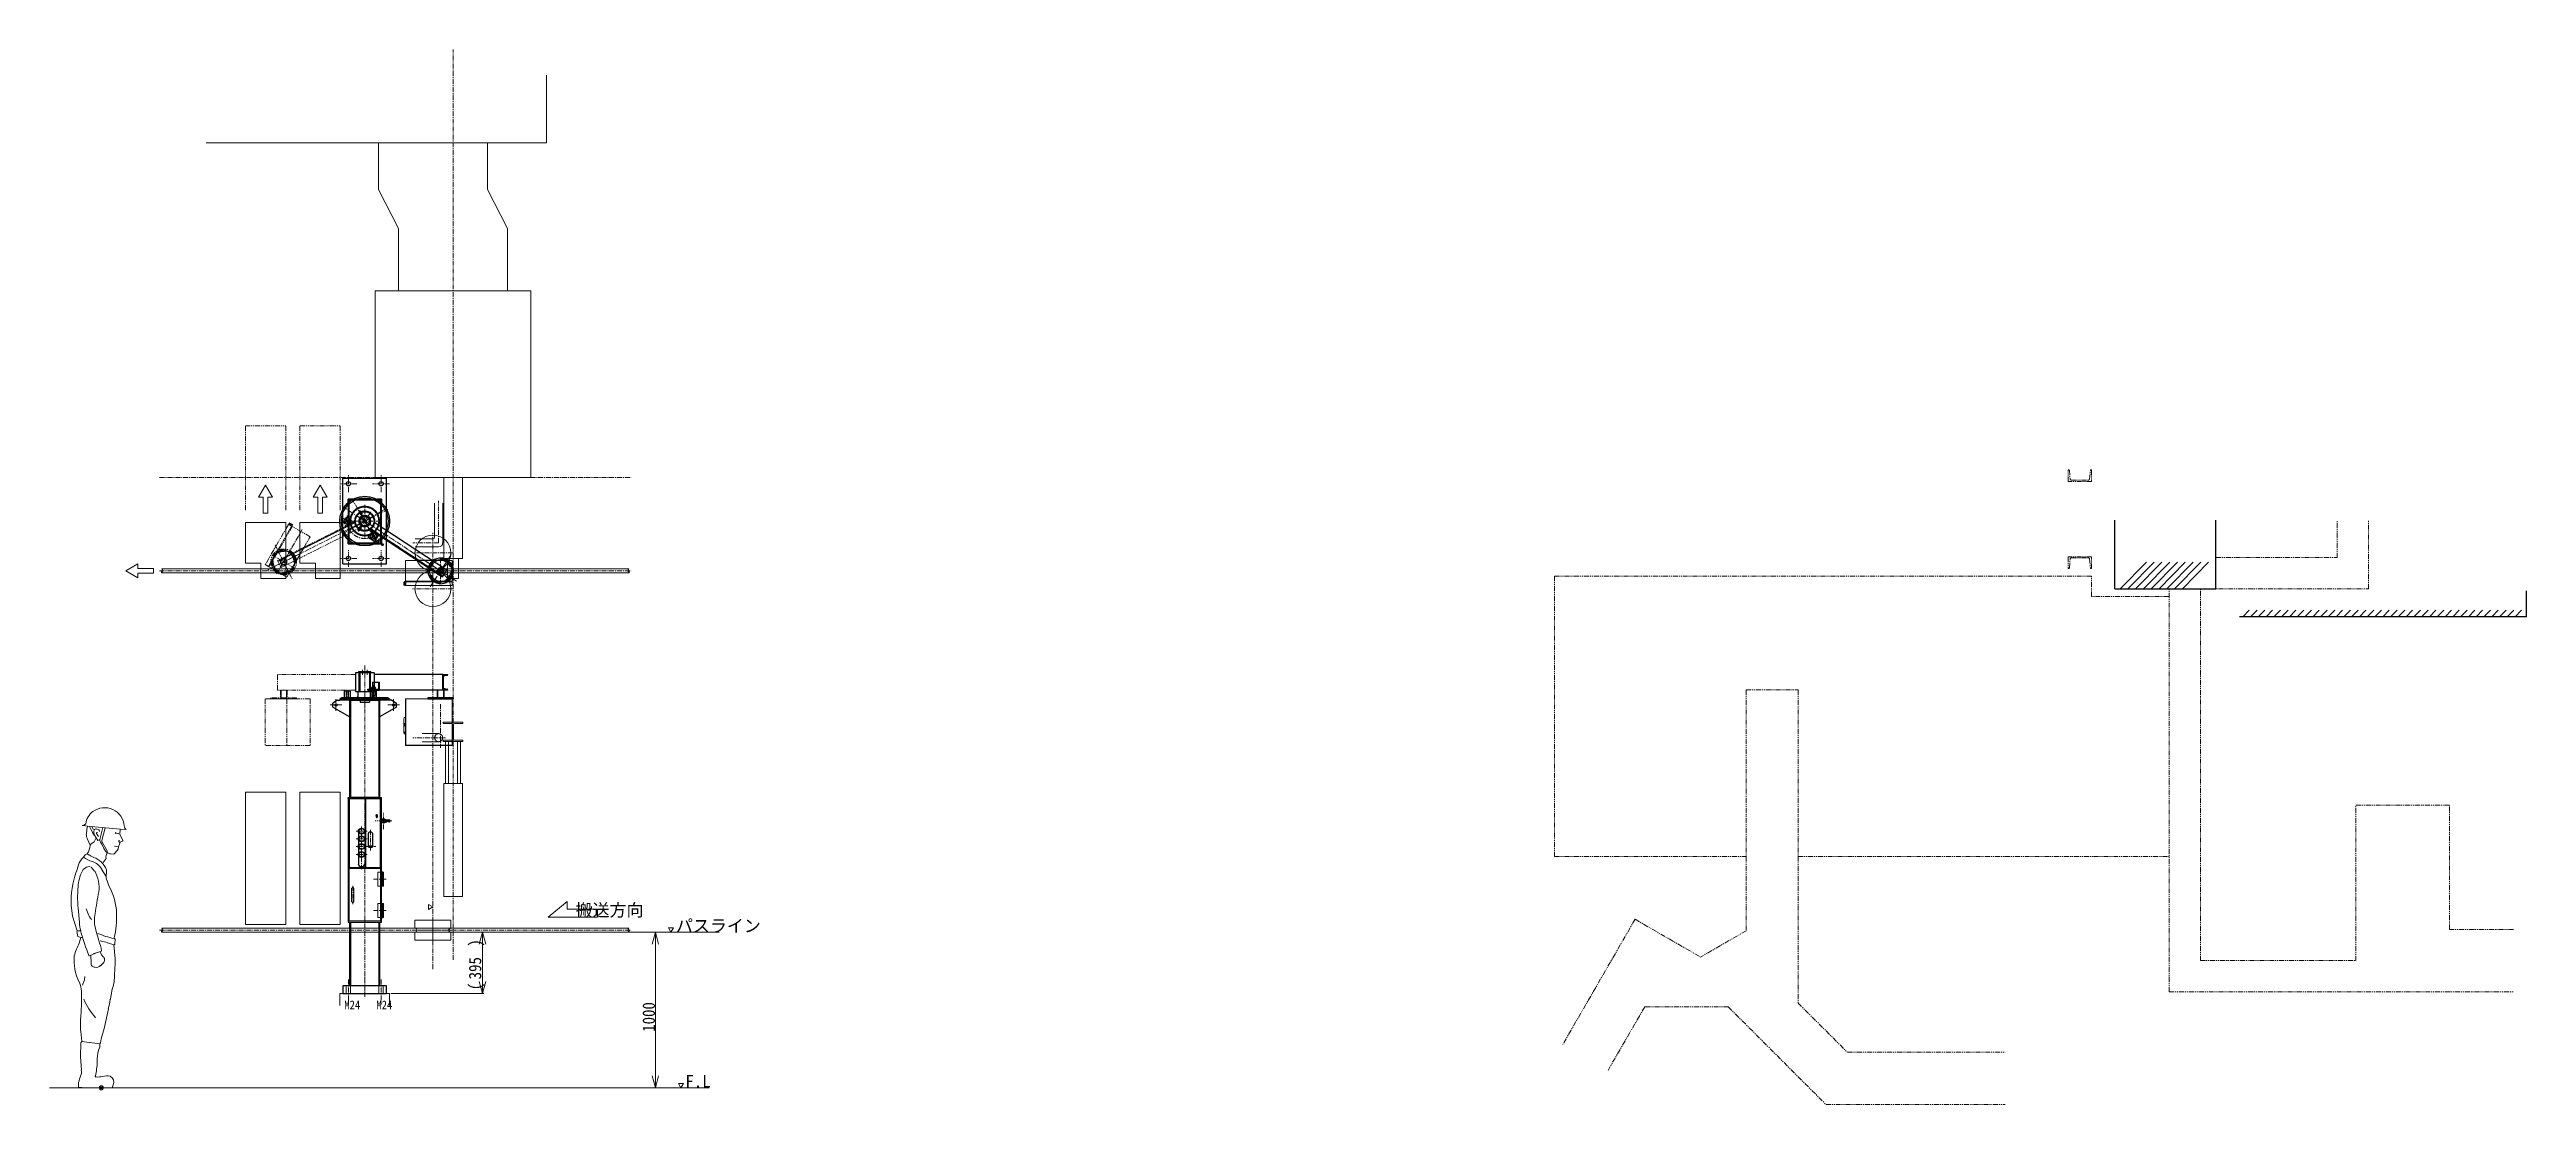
# Model space of a CAD drawing. Header units: millimetres. Extents: x -211 to 45495, y 24 to 52952.
# Drawn here: x -211 to 15707, y 46173 to 52952 of the extents above; entities that cross this region are included whole.
import ezdxf

# ---------------------------------------------------------------- set-up
doc = ezdxf.new("R2010")
doc.units = ezdxf.units.MM
for name, pattern in [('CENTER', [50.7, 31.8, -6.3, 6.3, -6.3]), ('DASHED', [4, 3, -1]), ('PHANTOM', [63.3, 31.8, -6.3, 6.3, -6.3, 6.3, -6.3])]:
    doc.linetypes.add(name, pattern=pattern)
doc.layers.add('Layer2', color=7, linetype='Continuous')
doc.styles.add('ＭＳ 明朝', font='')
doc.styles.get('ＭＳ 明朝').set_extended_font_data('ＭＳ 明朝')
pattern_1 = [(45, (0, 0), (-1.41421356, 1.41421356), [])]
pattern_2 = [(45, (0, 0), (-3.5355339, 3.5355339), [])]
pattern_3 = [(-45, (0, 0), (0.707106781, 0.707106781), [])]
pattern_4 = [(45, (0, 0), (-0.707106781, 0.707106781), [])]

msp = doc.modelspace()

# ---------------------------------------------------------------- texts
at = {"layer": 'Layer2', "color": 6, "linetype": 'Continuous', "lineweight": 20, "style": 'ＭＳ 明朝'}
for s, p in [('搬送方向', (3170, 47382)), ('パスライン', (3815, 47281)), ('F.L', (3875, 46282))]:
    msp.add_text(s, height=80, dxfattribs=at).set_placement(p)
at = {"layer": 'Layer2', "color": 6, "linetype": 'Continuous', "lineweight": 0, "style": 'ＭＳ 明朝', "width": 0.875}
for s, p in [(')', (2564, 47187)), ('395', (2564, 46977)), ('(', (2564, 46907)), ('1000', (3680, 46640))]:
    msp.add_text(s, height=80, rotation=90, dxfattribs=at).set_placement(p)
at = {"layer": 'Layer2', "color": 6, "linetype": 'Continuous', "lineweight": 20, "style": 'ＭＳ 明朝', "width": 0.899439}
for p in [(1684, 46785), (1890, 46785)]:
    msp.add_text('M24', height=55.7, dxfattribs=at).set_placement(p)

# ---------------------------------------------------------------- blocks, each defined once
blk = doc.blocks.new('BLKF068')
at = {"layer": 'Layer2', "color": 7, "linetype": 'CENTER', "lineweight": 13}
blk.add_line((497, 47293), (3527, 47293), dxfattribs=at)
at = {"layer": 'Layer2', "color": 7, "linetype": 'Continuous', "lineweight": 13}
for p, q in [((3512, 47305), (512, 47305)), ((512, 47280), (4092, 47280))]:
    blk.add_line(p, q, dxfattribs=at)
for centre, start, end in [((517, 47286), 128.217, 231.783), ((507, 47299), 308.217, 51.783), ((507, 47286), 308.217, 51.783), ((3517, 47299), 128.217, 231.783), ((3517, 47286), 128.217, 231.783), ((3507, 47286), 308.217, 51.783)]:
    blk.add_arc(centre, 8.08, start, end, dxfattribs=at)
blk = doc.blocks.new('BLKF069')
at = {"layer": 'Layer2', "color": 7, "linetype": 'CENTER', "lineweight": 13}
blk.add_line((497, 49602), (3527, 49602), dxfattribs=at)
at = {"layer": 'Layer2', "color": 7, "linetype": 'Continuous', "lineweight": 13}
for p, q in [((3512, 49615), (512, 49615)), ((512, 49589), (3512, 49589))]:
    blk.add_line(p, q, dxfattribs=at)
for centre, start, end in [((517, 49596), 128.217, 231.783), ((507, 49608), 308.217, 51.783), ((507, 49596), 308.217, 51.783), ((3517, 49608), 128.217, 231.783), ((3517, 49596), 128.217, 231.783), ((3507, 49596), 308.217, 51.783)]:
    blk.add_arc(centre, 8.08, start, end, dxfattribs=at)
blk = doc.blocks.new('BLKF070')
at = {"layer": 'Layer2', "color": 7, "linetype": 'CENTER', "lineweight": 13}
for p, q in [((2253, 49587), (2253, 49847)), ((2383, 49717), (2123, 49717)), ((2458, 49602), (2038, 49602)), ((2253, 49357), (2253, 49617)), ((2383, 49487), (2123, 49487))]:
    blk.add_line(p, q, dxfattribs=at)
at = {"layer": 'Layer2', "color": 7, "linetype": 'Continuous', "lineweight": 13}
for centre in [(2253, 49717), (2253, 49487)]:
    blk.add_circle(centre, 115, dxfattribs=at)
blk = doc.blocks.new('BLKF071')
at = {"layer": 'Layer2', "color": 7, "linetype": 'CENTER', "lineweight": 13}
for p, q in [((2123, 47293), (2383, 47293)), ((2253, 47373), (2253, 47208))]:
    blk.add_line(p, q, dxfattribs=at)
at = {"layer": 'Layer2', "color": 7, "linetype": 'Continuous', "lineweight": 13}
for p, q in [((2368, 47358), (2138, 47358)), ((2138, 47358), (2138, 47305)), ((2138, 47305), (2368, 47305)), ((2138, 47280), (2368, 47280)), ((2138, 47280), (2138, 47228)), ((2368, 47305), (2368, 47358)), ((2368, 47228), (2368, 47280)), ((2138, 47228), (2368, 47228))]:
    blk.add_line(p, q, dxfattribs=at)
for centre, start, end in [((2138, 47293), 270, 90), ((2368, 47293), 90, 270)]:
    blk.add_arc(centre, 12.7, start, end, dxfattribs=at)
blk = doc.blocks.new('FXTIP_ARROW_S')
at = {"color": 0, "linetype": 'Continuous', "lineweight": -2}
for q in [(-1, 0), (-0.97, 0.26), (-0.97, -0.26)]:
    blk.add_line((0, 0), q, dxfattribs=at)
blk = doc.blocks.new('FXTIP_ARROW_E')
at = {"color": 0, "linetype": 'Continuous', "lineweight": -2}
for q in [(-1, 0), (-0.97, 0.26), (-0.97, -0.26)]:
    blk.add_line((0, 0), q, dxfattribs=at)
blk = doc.blocks.new('BLKF072')
at = {"layer": 'Layer2', "color": 7, "linetype": 'Continuous', "lineweight": 13}
for p, q in [((1528, 50153), (1483, 50075)), ((1528, 50153), (1573, 50075)), ((1483, 50075), (1513, 50075)), ((1513, 50075), (1513, 49973)), ((1573, 50075), (1543, 50075)), ((1543, 50075), (1543, 49973)), ((1513, 49973), (1543, 49973))]:
    blk.add_line(p, q, dxfattribs=at)
blk = doc.blocks.new('BLKF073')
at = {"layer": 'Layer2', "color": 6, "linetype": 'Continuous', "lineweight": 13}
for p, q in [((2320, 48621), (2320, 48630)), ((2320, 48630), (2445, 48630)), ((2372, 48621), (2320, 48621)), ((2380, 48522), (2380, 48613)), ((2386, 48613), (2386, 48522)), ((2445, 48621), (2394, 48621)), ((2445, 48630), (2445, 48621)), ((2320, 48505), (2320, 48514)), ((2320, 48514), (2372, 48514)), ((2445, 48505), (2320, 48505)), ((2394, 48514), (2445, 48514)), ((2445, 48514), (2445, 48505))]:
    blk.add_line(p, q, dxfattribs=at)
for centre, start, end in [((2372, 48613), 0, 90), ((2394, 48613), 90, 180), ((2372, 48522), 270, 0), ((2394, 48522), 180, 270)]:
    blk.add_arc(centre, 8, start, end, dxfattribs=at)
blk = doc.blocks.new('BLKF074')
at = {"layer": 'Layer2', "color": 6, "linetype": 'Continuous', "lineweight": 13}
for p, q in [((1658, 49912), (1398, 49912)), ((1398, 49912), (1398, 49652)), ((1658, 49552), (1658, 49912)), ((1398, 49652), (1498, 49652)), ((1498, 49652), (1498, 49552)), ((1498, 49552), (1658, 49552))]:
    blk.add_line(p, q, dxfattribs=at)
blk = doc.blocks.new('BLKF075')
at = {"layer": 'Layer2', "color": 7, "linetype": 'Continuous', "lineweight": 13}
for p, q in [((1178, 50153), (1133, 50075)), ((1178, 50153), (1223, 50075)), ((1133, 50075), (1163, 50075)), ((1163, 50075), (1163, 49973)), ((1223, 50075), (1193, 50075)), ((1193, 50075), (1193, 49973)), ((1163, 49973), (1193, 49973))]:
    blk.add_line(p, q, dxfattribs=at)
blk = doc.blocks.new('BLKF076')
at = {"layer": 'Layer2', "color": 6, "linetype": 'Continuous', "lineweight": 13}
for p, q in [((1308, 49912), (1048, 49912)), ((1048, 49912), (1048, 49652)), ((1308, 49552), (1308, 49912)), ((1048, 49652), (1148, 49652)), ((1148, 49652), (1148, 49552)), ((1148, 49552), (1308, 49552))]:
    blk.add_line(p, q, dxfattribs=at)
blk = doc.blocks.new('BLKF077')
at = {"layer": 'Layer2', "color": 6, "linetype": 'Continuous', "lineweight": 13}
for p, q in [((1398, 48180), (1398, 47330)), ((1398, 48180), (1658, 48180)), ((1658, 48180), (1658, 47330)), ((1398, 47330), (1658, 47330))]:
    blk.add_line(p, q, dxfattribs=at)
blk = doc.blocks.new('BLKF078')
at = {"layer": 'Layer2', "color": 6, "linetype": 'Continuous', "lineweight": 13}
for p, q in [((1048, 48180), (1048, 47330)), ((1048, 48180), (1308, 48180)), ((1308, 48180), (1308, 47330)), ((1048, 47330), (1308, 47330))]:
    blk.add_line(p, q, dxfattribs=at)
blk = doc.blocks.new('BLKF079')
at = {"layer": 'Layer2', "color": 7, "linetype": 'Continuous', "lineweight": 13}
for p, q in [((279, 49602), (356, 49647)), ((279, 49602), (356, 49557)), ((356, 49647), (356, 49617)), ((356, 49617), (458, 49617)), ((356, 49557), (356, 49587)), ((356, 49587), (458, 49587)), ((458, 49587), (458, 49617))]:
    blk.add_line(p, q, dxfattribs=at)
blk = doc.blocks.new('BLKF080')
at = {"layer": 'Layer2', "color": 7, "linetype": 'Continuous', "lineweight": 13}
for p, q in [((0, 47966), (9, 47966)), ((8, 47966), (22, 47976)), ((8, 47966), (34, 47961)), ((26, 47909), (29, 47942)), ((29, 47942), (34, 47961)), ((34, 47961), (243, 47942)), ((72, 47940), (61, 47959)), ((78, 47904), (74, 47916)), ((95, 47908), (89, 47919)), ((110, 47927), (109, 47933)), ((113, 47875), (133, 47952)), ((126, 47870), (146, 47951)), ((212, 47921), (219, 47916)), ((212, 47915), (219, 47916)), ((219, 47916), (231, 47915)), ((233, 47913), (231, 47915)), ((241, 47910), (243, 47942)), ((243, 47942), (281, 47940)), ((7, 47762), (18, 47778)), ((18, 47778), (32, 47783)), ((45, 47776), (32, 47783)), ((50, 47839), (34, 47877)), ((52, 47771), (75, 47760)), ((77, 47861), (89, 47887)), ((99, 47870), (78, 47904)), ((104, 47894), (95, 47908)), ((113, 47875), (99, 47870)), ((125, 47845), (117, 47859)), ((125, 47863), (126, 47870)), ((159, 47802), (125, 47863)), ((139, 47817), (125, 47845)), ((134, 47727), (153, 47754)), ((153, 47754), (151, 47765)), ((163, 47791), (159, 47802)), ((202, 47782), (181, 47783)), ((202, 47782), (212, 47791)), ((206, 47833), (233, 47828)), ((211, 47790), (230, 47813)), ((230, 47813), (233, 47828)), ((233, 47828), (239, 47846)), ((239, 47846), (243, 47858)), ((260, 47870), (241, 47910)), ((243, 47858), (257, 47864)), ((-38, 47667), (-24, 47712)), ((-12, 47649), (5, 47683)), ((5, 47683), (20, 47694)), ((57, 47697), (79, 47673)), ((124, 47686), (154, 47637)), ((154, 47626), (155, 47682)), ((172, 47574), (154, 47628)), ((-62, 47383), (-71, 47454)), ((-19, 47342), (-26, 47437)), ((-34, 47289), (-62, 47383)), ((-28, 47253), (-35, 47285)), ((38, 47398), (25, 47430)), ((106, 47227), (88, 47293)), ((-10, 47245), (-28, 47253)), ((-20, 47210), (-10, 47245)), ((-10, 47245), (3, 47245)), ((45, 47127), (87, 47145)), ((45, 47127), (55, 47131)), ((56, 47080), (55, 47131)), ((70, 47140), (116, 47155)), ((115, 47225), (160, 47213)), ((116, 47155), (125, 47161)), ((135, 47121), (124, 47135)), ((161, 47211), (202, 47199)), ((212, 47108), (202, 47199)), ((209, 47207), (211, 47232)), ((-9, 46929), (-19, 46959)), ((2, 46939), (12, 46970)), ((116, 47064), (135, 47081)), ((134, 47081), (141, 47089)), ((141, 47089), (142, 47098)), ((-9, 46732), (-6, 46817)), ((-6, 46817), (-5, 46873)), ((-2, 46578), (-9, 46641)), ((122, 46595), (140, 46662)), ((140, 46662), (168, 46787)), ((-11, 46479), (-9, 46569)), ((-9, 46569), (-2, 46578)), ((-2, 46578), (112, 46562)), ((105, 46521), (112, 46542)), ((112, 46562), (117, 46569)), ((112, 46542), (112, 46562)), ((117, 46569), (122, 46595)), ((-6, 46396), (-11, 46479)), ((-24, 46283), (-25, 46300)), ((192, 46279), (-2, 46281)), ((192, 46279), (199, 46299))]:
    blk.add_line(p, q, dxfattribs=at)
for radius in [13.2, 6.62]:
    blk.add_circle((122, 46280), radius, dxfattribs=at)
for centre, radius, start, end in [((143, 47954), 126, 4.0651, 126.4681), ((138, 47962), 117, 126.751, 172.6975), ((926, 48399), 984, 206.4981, 210.2562), ((100, 47925), 26.8, 157.3363, 198.3059), ((87, 47931), 12.7, 72.2391, 152.5226), ((94, 47914), 6.39, 61.2805, 139.5063), ((80, 47901), 44.2, 47.5347, 74.6372), ((299, 47964), 29.6, 183.0521, 236.9176), ((81, 47681), 110, 132.3078, 163.4522), ((124, 47931), 206, 235.3446, 253.2509), ((109, 47912), 83.5, 181.9638, 205.1522), ((-56, 47842), 106, 325.9449, 357.9035), ((44, 47768), 8.4, 20.5099, 79.7601), ((129, 47771), 104, 120.4894, 139.5205), ((28, 47631), 137, 21.7453, 70.8321), ((127, 47870), 14.7, 161.1925, 229.2477), ((201, 47844), 67.5, 203.2661, 224.9054), ((190, 47763), 38.7, 133.4019, 176.6667), ((166, 47808), 17.4, 228.8116, 260.0682), ((183, 47812), 28.8, 227.3935, 266.7741), ((242, 47862), 8.01, 106.7352, 145.9199), ((242, 47865), 7.01, 168.3105, 277.555), ((257, 47868), 4.07, 274.4102, 38.8167), ((525, 47472), 597, 160.9468, 181.7828), ((329, 47544), 357, 162.828, 180.0077), ((43, 47661), 40.2, 77.7672, 125.1216), ((34, 47636), 103, 29.1275, 72.5881), ((-120, 47564), 228, 353.6744, 28.8445), ((598, 47504), 628, 176.3328, 186.1248), ((1717, 47195), 1647, 167.965, 172.852), ((-160, 47387), 381, 2.319, 29.3155), ((-22, 47169), 120, 84.702, 95.6259), ((340, 47372), 360, 184.8298, 193.3459), ((1612, 47755), 1689, 196.033, 201.8521), ((117, 47422), 83, 196.5581, 226.6005), ((296, 47357), 218, 168.5283, 196.939), ((-330, 47373), 550, 346.3983, 2.865), ((255, 47099), 308, 174.2224, 207.0201), ((260, 47053), 320, 150.7957, 166.207), ((348, 47880), 657, 247.7578, 257.3309), ((-366, 47061), 500, 11.4832, 19.3573), ((153, 47159), 37.6, 185.8537, 219.3774), ((120, 47105), 22.6, 343.8485, 47.6518), ((201, 47207), 7.88, 267.3828, 1.8538), ((205, 47233), 5.82, 349.286, 94.4415), ((-53, 46994), 69, 338.2441, 0.64), ((81, 47080), 24.9, 179.0376, 270.3591), ((90, 47089), 35.7, 255.5059, 318.6888), ((-75, 47003), 282, 343.1322, 0.77), ((-893, 47102), 1104, 354.8474, 0.352), ((-227, 46887), 222, 356.4304, 10.8992), ((414, 47021), 439, 202.9711, 221.5064), ((-233, 46901), 416, 344.1762, 352.7724), ((897, 46745), 724, 165.8687, 171.7855), ((423, 46686), 435, 173.8296, 185.8878), ((303, 46457), 208, 162.0932, 182.6028), ((184, 46274), 211, 159.0881, 172.7824), ((-83, 46383), 77.7, 334.3251, 9.4811), ((-367, 46461), 463, 346.8773, 358.2755), ((89, 46355), 6.04, 170.8427, 264.2899), ((100, 46450), 101, 263.659, 287.2764), ((159, 46248), 109, 79.1332, 105.5731), ((160, 46317), 42.6, 334.7761, 63.136), ((-8, 46349), 67.6, 255.9699, 274.7412)]:
    blk.add_arc(centre, radius, start, end, dxfattribs=at)
blk = doc.blocks.new('BLKF081')
at = {"layer": 'Layer2', "linetype": 'Continuous', "lineweight": 13}
h = blk.add_hatch(dxfattribs=at)
h.set_pattern_fill('_USER', scale=2, angle=45, style=0, pattern_type=0)
h.set_pattern_definition(pattern_1)
edge = h.paths.add_edge_path()
edge.add_line((2290, 49602), (2303, 49602))
edge.add_line((2303, 49602), (2303, 49615))
edge.add_arc((2303, 49602), 12.7, 90, 180)
h = blk.add_hatch(dxfattribs=at)
h.set_pattern_fill('_USER', scale=2, angle=45, style=0, pattern_type=0)
h.set_pattern_definition(pattern_1)
edge = h.paths.add_edge_path()
edge.add_line((2303, 49589), (2303, 49602))
edge.add_line((2303, 49602), (2315, 49602))
edge.add_arc((2303, 49602), 12.7, 270, 360, ccw=False)
at = {"layer": 'Layer2', "color": 7, "linetype": 'CENTER', "lineweight": 13}
for p, q in [((2275, 49602), (2330, 49602)), ((2303, 49574), (2303, 49630))]:
    blk.add_line(p, q, dxfattribs=at)
at = {"layer": 'Layer2', "color": 6, "linetype": 'Continuous', "lineweight": 20}
blk.add_circle((2303, 49602), 12.7, dxfattribs=at)
blk = doc.blocks.new('BLKF084')
at = {"layer": 'Layer2', "color": 7, "linetype": 'Continuous', "lineweight": 13}
for p, q in [((1899, 49776), (1929, 49776)), ((1899, 49776), (1899, 49773)), ((1924, 49773), (1899, 49773)), ((1901, 49773), (1901, 49776)), ((1922, 49773), (1922, 49776))]:
    blk.add_line(p, q, dxfattribs=at)
at = {"layer": 'Layer2', "color": 7, "linetype": 'DASHED', "lineweight": 13}
blk.add_arc((1929, 49770), 6, 30, 90, dxfattribs=at)
blk = doc.blocks.new('BLKF085')
at = {"layer": 'Layer2', "color": 7, "linetype": 'CENTER', "lineweight": 13}
for p, q in [((1922, 49770), (1935, 49770)), ((1929, 49776), (1929, 49764))]:
    blk.add_line(p, q, dxfattribs=at)
at = {"layer": 'Layer2', "color": 7, "linetype": 'Continuous', "lineweight": 13}
for p, q in [((1923, 49800), (1923, 49770)), ((1923, 49800), (1926, 49800)), ((1923, 49798), (1926, 49798)), ((1926, 49775), (1926, 49800))]:
    blk.add_line(p, q, dxfattribs=at)
at = {"layer": 'Layer2', "color": 7, "linetype": 'DASHED', "lineweight": 13}
blk.add_line((1926, 49776), (1923, 49776), dxfattribs=at)
at = {"layer": 'Layer2', "color": 7, "linetype": 'Continuous', "lineweight": 13}
blk.add_circle((1929, 49770), 3, dxfattribs=at)
blk.add_arc((1929, 49770), 6, 180, 120, dxfattribs=at)
blk = doc.blocks.new('BLKF083')
at = {"layer": 'Layer2', "color": 7, "linetype": 'CENTER', "lineweight": 13}
for p, q in [((1764, 50162), (1656, 50162)), ((1710, 50108), (1710, 50216)), ((1974, 50162), (1866, 50162)), ((1920, 50108), (1920, 50216)), ((1815, 49817), (1815, 50027)), ((1920, 49922), (1710, 49922)), ((1764, 49682), (1656, 49682)), ((1710, 49628), (1710, 49736)), ((1974, 49682), (1866, 49682)), ((1920, 49628), (1920, 49736))]:
    blk.add_line(p, q, dxfattribs=at)
at = {"layer": 'Layer2', "color": 3, "linetype": 'Continuous', "lineweight": 25}
for p, q in [((1675, 50197), (1955, 50197)), ((1675, 49999), (1675, 50197)), ((1955, 49999), (1955, 50197)), ((1675, 49647), (1675, 49845)), ((1955, 49647), (1955, 49845)), ((1708, 49782), (1738, 49782)), ((1708, 49776), (1708, 49782)), ((1708, 49776), (1750, 49776)), ((1881, 49776), (1923, 49776)), ((1893, 49782), (1923, 49782)), ((1917, 49782), (1917, 49776)), ((1675, 49647), (1955, 49647))]:
    blk.add_line(p, q, dxfattribs=at)
at = {"layer": 'Layer2', "color": 7, "linetype": 'DASHED', "lineweight": 25}
for p, q in [((1675, 49845), (1675, 49999)), ((1738, 50062), (1893, 50062)), ((1955, 49845), (1955, 49999)), ((1738, 49782), (1893, 49782)), ((1750, 49776), (1881, 49776))]:
    blk.add_line(p, q, dxfattribs=at)
at = {"layer": 'Layer2', "color": 3, "linetype": 'Continuous', "lineweight": 35}
for p, q in [((1708, 50062), (1738, 50062)), ((1708, 50062), (1708, 50041)), ((1893, 50062), (1923, 50062)), ((1923, 50062), (1923, 50041)), ((1708, 49803), (1708, 49782)), ((1923, 49803), (1923, 49782))]:
    blk.add_line(p, q, dxfattribs=at)
at = {"layer": 'Layer2', "color": 7, "linetype": 'DASHED', "lineweight": 13}
for p, q in [((1708, 50056), (1923, 50056)), ((1708, 50041), (1708, 49803)), ((1714, 50056), (1714, 49782)), ((1917, 50056), (1917, 49782)), ((1923, 50041), (1923, 49803))]:
    blk.add_line(p, q, dxfattribs=at)
at = {"layer": 'Layer2', "color": 3, "linetype": 'Continuous', "lineweight": 25}
for centre, radius in [((1710, 50162), 14), ((1920, 50162), 14), ((1815, 49922), 160), ((1710, 49682), 14), ((1920, 49682), 14)]:
    blk.add_circle(centre, radius, dxfattribs=at)
at = {"layer": 'Layer2', "color": 7, "linetype": 'DASHED', "lineweight": 13}
for radius in [95.3, 90, 65]:
    blk.add_circle((1815, 49922), radius, dxfattribs=at)
at = {"layer": 'Layer2', "color": 7, "linetype": 'Continuous', "lineweight": 13}
for name in ['BLKF084', 'BLKF085']:
    blk.add_blockref(name, (0, 0), dxfattribs=at)
blk = doc.blocks.new('BLKF087')
at = {"layer": 'Layer2', "color": 7, "linetype": 'CENTER', "lineweight": 13}
for p, q in [((1781, 49945), (1787, 49941)), ((1782, 49939), (1786, 49946))]:
    blk.add_line(p, q, dxfattribs=at)
at = {"layer": 'Layer2', "color": 3, "linetype": 'Continuous', "lineweight": 25}
blk.add_circle((1784, 49943), 2, dxfattribs=at)
at = {"layer": 'Layer2', "color": 7, "linetype": 'DASHED', "lineweight": 13}
blk.add_arc((1784, 49943), 2.5, 80, 350, dxfattribs=at)
blk = doc.blocks.new('BLKF088')
at = {"layer": 'Layer2', "color": 7, "linetype": 'CENTER', "lineweight": 13}
for p, q in [((1843, 49903), (1850, 49899)), ((1845, 49898), (1849, 49905))]:
    blk.add_line(p, q, dxfattribs=at)
at = {"layer": 'Layer2', "color": 3, "linetype": 'Continuous', "lineweight": 25}
blk.add_circle((1847, 49901), 2, dxfattribs=at)
at = {"layer": 'Layer2', "color": 7, "linetype": 'DASHED', "lineweight": 13}
blk.add_arc((1847, 49901), 2.5, 80, 350, dxfattribs=at)
blk = doc.blocks.new('BLKF090')
at = {"layer": 'Layer2', "color": 3, "linetype": 'Continuous', "lineweight": 25}
for p, q in [((1784, 49867), (1784, 49867)), ((1784, 49867), (1784, 49867)), ((1784, 49867), (1785, 49867)), ((1785, 49867), (1785, 49867)), ((1785, 49867), (1785, 49867)), ((1785, 49867), (1786, 49867)), ((1786, 49867), (1786, 49867)), ((1786, 49867), (1786, 49866)), ((1786, 49866), (1786, 49866)), ((1786, 49866), (1786, 49866)), ((1786, 49866), (1786, 49866)), ((1786, 49866), (1787, 49866)), ((1787, 49866), (1787, 49866)), ((1787, 49866), (1787, 49865)), ((1787, 49865), (1787, 49865)), ((1787, 49865), (1787, 49865)), ((1787, 49865), (1787, 49864))]:
    blk.add_line(p, q, dxfattribs=at)
blk = doc.blocks.new('BLKF091')
at = {"layer": 'Layer2', "color": 3, "linetype": 'Continuous', "lineweight": 25}
for p, q in [((1774, 49873), (1774, 49873)), ((1774, 49873), (1774, 49873)), ((1774, 49873), (1775, 49873)), ((1775, 49873), (1775, 49873)), ((1775, 49873), (1775, 49873)), ((1775, 49873), (1775, 49873)), ((1775, 49873), (1776, 49873)), ((1776, 49873), (1776, 49873)), ((1776, 49873), (1776, 49873)), ((1776, 49873), (1776, 49873)), ((1776, 49873), (1776, 49873)), ((1776, 49873), (1776, 49872)), ((1776, 49872), (1777, 49872)), ((1777, 49872), (1777, 49872)), ((1777, 49872), (1777, 49872)), ((1777, 49872), (1777, 49871)), ((1777, 49871), (1777, 49871))]:
    blk.add_line(p, q, dxfattribs=at)
blk = doc.blocks.new('BLKF092')
at = {"layer": 'Layer2', "color": 3, "linetype": 'Continuous', "lineweight": 25}
for p, q in [((1777, 49871), (1778, 49871)), ((1778, 49871), (1778, 49871)), ((1778, 49871), (1779, 49871)), ((1779, 49871), (1779, 49871)), ((1779, 49871), (1780, 49870)), ((1780, 49870), (1780, 49870)), ((1780, 49870), (1781, 49870)), ((1781, 49870), (1781, 49870)), ((1781, 49870), (1782, 49869)), ((1782, 49869), (1782, 49869)), ((1782, 49869), (1782, 49868)), ((1782, 49868), (1783, 49868)), ((1783, 49868), (1783, 49868)), ((1783, 49868), (1783, 49867)), ((1783, 49867), (1784, 49867))]:
    blk.add_line(p, q, dxfattribs=at)
blk = doc.blocks.new('BLKF093')
at = {"layer": 'Layer2', "color": 3, "linetype": 'Continuous', "lineweight": 25}
for p, q in [((1783, 49864), (1782, 49865)), ((1784, 49864), (1783, 49864)), ((1783, 49864), (1783, 49864)), ((1784, 49863), (1784, 49864)), ((1785, 49863), (1784, 49863)), ((1784, 49863), (1784, 49863)), ((1786, 49862), (1785, 49863)), ((1785, 49863), (1785, 49863))]:
    blk.add_line(p, q, dxfattribs=at)
blk = doc.blocks.new('BLKF094')
at = {"layer": 'Layer2', "color": 3, "linetype": 'Continuous', "lineweight": 25}
for p, q in [((1776, 49868), (1776, 49869)), ((1777, 49868), (1776, 49868)), ((1778, 49867), (1777, 49868)), ((1779, 49867), (1778, 49867)), ((1780, 49866), (1779, 49867)), ((1781, 49866), (1780, 49866)), ((1782, 49865), (1781, 49866)), ((1782, 49865), (1782, 49865))]:
    blk.add_line(p, q, dxfattribs=at)
blk = doc.blocks.new('BLKF095')
at = {"layer": 'Layer2', "color": 3, "linetype": 'Continuous', "lineweight": 25}
for p, q in [((1773, 49871), (1772, 49871)), ((1773, 49870), (1773, 49871)), ((1773, 49871), (1773, 49871)), ((1774, 49870), (1773, 49870)), ((1775, 49869), (1774, 49870)), ((1774, 49870), (1774, 49870)), ((1776, 49869), (1775, 49869)), ((1775, 49869), (1775, 49869))]:
    blk.add_line(p, q, dxfattribs=at)
blk = doc.blocks.new('BLKF089')
at = {"layer": 'Layer2', "color": 3, "linetype": 'Continuous', "lineweight": 25}
for p, q in [((1772, 49871), (1774, 49873)), ((1773, 49863), (1772, 49860)), ((1776, 49858), (1772, 49860)), ((1774, 49864), (1773, 49863)), ((1778, 49860), (1773, 49863)), ((1775, 49874), (1774, 49873)), ((1779, 49861), (1774, 49864)), ((1779, 49861), (1774, 49864)), ((1782, 49883), (1775, 49874)), ((1787, 49866), (1775, 49874)), ((1777, 49874), (1775, 49874)), ((1787, 49867), (1776, 49874)), ((1776, 49869), (1777, 49871)), ((1776, 49858), (1778, 49860)), ((1783, 49883), (1777, 49874)), ((1778, 49860), (1779, 49861)), ((1783, 49883), (1782, 49883)), ((1793, 49876), (1782, 49883)), ((1782, 49865), (1784, 49867)), ((1792, 49877), (1783, 49883)), ((1786, 49862), (1787, 49864)), ((1792, 49877), (1787, 49868)), ((1787, 49866), (1793, 49876)), ((1787, 49868), (1787, 49866)), ((1787, 49864), (1787, 49866)), ((1793, 49876), (1792, 49877))]:
    blk.add_line(p, q, dxfattribs=at)
at = {"layer": 'Layer2', "color": 7, "linetype": 'CENTER', "lineweight": 13}
blk.add_line((1773, 49858), (1788, 49880), dxfattribs=at)
at = {"layer": 'Layer2', "color": 3, "linetype": 'Continuous', "lineweight": 25}
for centre, radius, start, end in [((1769, 49867), 6, 338.4747, 51.0636), ((1774, 49864), 0.3, 56.7187, 146.7187), ((1774, 49859), 0.4, 146.7187, 326.7187), ((1783, 49857), 6, 63.9867, 134.9627), ((1779, 49861), 0.3, 326.7187, 56.7187), ((1783, 49857), 6, 62.375, 63.4683)]:
    blk.add_arc(centre, radius, start, end, dxfattribs=at)
for name in ['BLKF095', 'BLKF091', 'BLKF094', 'BLKF092', 'BLKF093', 'BLKF090']:
    blk.add_blockref(name, (0, 0), dxfattribs=at)
blk = doc.blocks.new('BLKF096')
at = {"layer": 'Layer2', "color": 7, "linetype": 'Continuous', "lineweight": 13}
for p, q in [((1782, 49883), (1777, 49876)), ((1793, 49876), (1782, 49883)), ((1788, 49868), (1793, 49876))]:
    blk.add_line(p, q, dxfattribs=at)
at = {"layer": 'Layer2', "color": 7, "linetype": 'DASHED', "lineweight": 13}
for p, q in [((1783, 49883), (1777, 49875)), ((1792, 49877), (1787, 49869))]:
    blk.add_line(p, q, dxfattribs=at)
at = {"layer": 'Layer2', "color": 3, "linetype": 'Continuous', "lineweight": 25}
blk.add_line((1777, 49876), (1788, 49868), dxfattribs=at)
at = {"layer": 'Layer2', "color": 7, "linetype": 'CENTER', "lineweight": 13}
blk.add_line((1789, 49883), (1781, 49869), dxfattribs=at)
blk = doc.blocks.new('BLKF098')
at = {"layer": 'Layer2', "color": 3, "linetype": 'Continuous', "lineweight": 25}
for p, q in [((1864, 49860), (1837, 49818)), ((1903, 49827), (1861, 49855)), ((1906, 49833), (1864, 49860)), ((1879, 49791), (1906, 49833)), ((1837, 49818), (1879, 49791))]:
    blk.add_line(p, q, dxfattribs=at)
blk = doc.blocks.new('BLKF097')
at = {"layer": 'Layer2', "color": 7, "linetype": 'CENTER', "lineweight": 13}
for p, q in [((1890, 49813), (1853, 49838)), ((1859, 49807), (1884, 49844))]:
    blk.add_line(p, q, dxfattribs=at)
at = {"layer": 'Layer2', "color": 3, "linetype": 'Continuous', "lineweight": 25}
blk.add_circle((1871, 49825), 7.5, dxfattribs=at)
blk.add_blockref('BLKF098', (0, 0), dxfattribs=at)
blk = doc.blocks.new('BLKF099')
at = {"layer": 'Layer2', "color": 3, "linetype": 'Continuous', "lineweight": 25}
for centre, radius, start, end in [((2335, 49538), 4.5, 116.7187, 296.7187), ((2303, 49602), 67.5, 296.7187, 356.53), ((2303, 49602), 76.5, 296.7187, 356.7187), ((2375, 49598), 4.5, 353.5128, 179.5517)]:
    blk.add_arc(centre, radius, start, end, dxfattribs=at)
blk = doc.blocks.new('BLKF100')
at = {"layer": 'Layer2', "color": 3, "linetype": 'Continuous', "lineweight": 25}
for centre, radius, start, end in [((2307, 49674), 4.5, 83.5128, 269.5517), ((2303, 49602), 76.5, 26.7187, 86.7187), ((2303, 49602), 67.5, 26.7187, 86.53), ((2367, 49634), 4.5, 206.7187, 26.7187)]:
    blk.add_arc(centre, radius, start, end, dxfattribs=at)
blk = doc.blocks.new('BLKF101')
at = {"layer": 'Layer2', "color": 3, "linetype": 'Continuous', "lineweight": 25}
for centre, radius, start, end in [((2303, 49602), 76.5, 116.7187, 127.65), ((2270, 49666), 4.5, 293.8857, 119.9246), ((2303, 49602), 76.5, 165.7874, 176.7187), ((2231, 49606), 4.5, 176.7187, 356.7187), ((2303, 49602), 67.5, 168.4495, 176.7187), ((2303, 49602), 67.5, 116.9074, 124.9879)]:
    blk.add_arc(centre, radius, start, end, dxfattribs=at)
at = {"layer": 'Layer2', "color": 7, "linetype": 'DASHED', "lineweight": 25}
for radius, start, end in [(76.5, 127.65, 165.7874), (67.5, 124.9879, 168.4495)]:
    blk.add_arc((2303, 49602), radius, start, end, dxfattribs=at)
blk = doc.blocks.new('BLKF102')
at = {"layer": 'Layer2', "color": 3, "linetype": 'Continuous', "lineweight": 25}
for centre, radius, start, end in [((2238, 49570), 4.5, 23.8857, 209.9246), ((2303, 49602), 76.5, 206.7187, 266.7187), ((2303, 49602), 67.5, 206.9074, 266.7187), ((2299, 49530), 4.5, 266.7187, 86.7187)]:
    blk.add_arc(centre, radius, start, end, dxfattribs=at)
blk = doc.blocks.new('BLKF086')
at = {"layer": 'Layer2', "linetype": 'Continuous', "lineweight": 13}
h = blk.add_hatch(dxfattribs=at)
h.set_pattern_fill('_USER', scale=5, angle=45, style=0, pattern_type=0)
h.set_pattern_definition(pattern_2)
edge = h.paths.add_edge_path()
edge.add_arc((1815, 49922), 37.5, 0, 360)
edge = h.paths.add_edge_path()
edge.add_arc((1815, 49922), 30, 0, 360)
at = {"layer": 'Layer2', "color": 7, "linetype": 'CENTER', "lineweight": 13}
for p, q in [((1953, 49831), (1677, 50013)), ((1874, 49884), (1757, 49960)), ((1769, 49953), (2337, 49579)), ((1777, 49863), (1854, 49981)), ((2405, 49535), (2200, 49669)), ((2236, 49500), (2370, 49704))]:
    blk.add_line(p, q, dxfattribs=at)
at = {"layer": 'Layer2', "color": 7, "linetype": 'Continuous', "lineweight": 13}
for p, q in [((1792, 49892), (1785, 49882)), ((1797, 49889), (1790, 49878))]:
    blk.add_line(p, q, dxfattribs=at)
at = {"layer": 'Layer2', "color": 3, "linetype": 'Continuous', "lineweight": 25}
for p, q in [((1847, 49871), (2315, 49564)), ((2343, 49606), (1875, 49913)), ((2315, 49564), (2343, 49606))]:
    blk.add_line(p, q, dxfattribs=at)
at = {"layer": 'Layer2', "color": 7, "linetype": 'DASHED', "lineweight": 13}
blk.add_line((1852, 49874), (2318, 49568), dxfattribs=at)
at = {"layer": 'Layer2', "color": 3, "linetype": 'Continuous', "lineweight": 25}
for radius in [60, 37.5, 30]:
    blk.add_circle((1815, 49922), radius, dxfattribs=at)
at = {"layer": 'Layer2', "color": 7, "linetype": 'CENTER', "lineweight": 13}
blk.add_circle((2303, 49602), 72, dxfattribs=at)
at = {"layer": 'Layer2', "color": 7, "linetype": 'DASHED', "lineweight": 13}
for radius in [21.4, 17.9]:
    blk.add_circle((2303, 49602), radius, dxfattribs=at)
at = {"layer": 'Layer2', "color": 3, "linetype": 'Continuous', "lineweight": 25}
blk.add_arc((2303, 49602), 82.5, 164.3584, 129.079, dxfattribs=at)
at = {"layer": 'Layer2', "color": 7, "linetype": 'DASHED', "lineweight": 25}
blk.add_arc((2303, 49602), 82.5, 129.079, 158.7794, dxfattribs=at)
at = {"layer": 'Layer2', "color": 3, "linetype": 'Continuous', "lineweight": 25}
for name in ['BLKF089', 'BLKF101', 'BLKF100', 'BLKF102', 'BLKF099']:
    blk.add_blockref(name, (0, 0), dxfattribs=at)
at = {"layer": 'Layer2', "color": 7, "linetype": 'Continuous', "lineweight": 13}
blk.add_blockref('BLKF096', (0, 0), dxfattribs=at)
at = {"layer": 'Layer2', "color": 7, "linetype": 'CENTER', "lineweight": 13}
for name in ['BLKF087', 'BLKF088']:
    blk.add_blockref(name, (0, 0), dxfattribs=at)
at = {"layer": 'Layer2', "color": 3, "linetype": 'CENTER', "lineweight": 25}
blk.add_blockref('BLKF097', (0, 0), dxfattribs=at)
blk = doc.blocks.new('BLKF104')
at = {"layer": 'Layer2', "color": 6, "linetype": 'Continuous', "lineweight": 20}
for p, q in [((2078, 49668), (2078, 49535)), ((2378, 49668), (2352, 49668)), ((2378, 49636), (2378, 49668)), ((2067, 49529), (2067, 49527)), ((2067, 49527), (2067, 49526)), ((2067, 49526), (2067, 49512)), ((2067, 49526), (2067, 49520)), ((2067, 49526), (2067, 49520)), ((2067, 49526), (2067, 49520)), ((2067, 49526), (2067, 49520)), ((2067, 49526), (2067, 49520)), ((2069, 49510), (2068, 49510)), ((2069, 49531), (2081, 49531)), ((2069, 49523), (2069, 49521)), ((2069, 49510), (2076, 49509)), ((2073, 49531), (2070, 49530)), ((2077, 49524), (2070, 49524)), ((2070, 49522), (2071, 49521)), ((2070, 49520), (2070, 49521)), ((2071, 49533), (2071, 49533)), ((2071, 49531), (2071, 49533)), ((2071, 49533), (2081, 49533)), ((2072, 49524), (2071, 49524)), ((2071, 49524), (2071, 49524)), ((2071, 49521), (2071, 49521)), ((2071, 49519), (2071, 49520)), ((2072, 49519), (2071, 49520)), ((2071, 49516), (2071, 49519)), ((2075, 49516), (2071, 49516)), ((2075, 49516), (2072, 49518)), ((2075, 49531), (2073, 49531)), ((2074, 49531), (2074, 49533)), ((2075, 49531), (2075, 49531)), ((2076, 49531), (2075, 49531)), ((2076, 49515), (2075, 49516)), ((2077, 49515), (2076, 49515)), ((2076, 49515), (2077, 49515)), ((2076, 49509), (2076, 49509)), ((2078, 49515), (2077, 49515)), ((2078, 49535), (2254, 49535)), ((2078, 49521), (2078, 49523)), ((2078, 49518), (2078, 49521)), ((2078, 49516), (2078, 49518)), ((2079, 49531), (2079, 49508)), ((2260, 49531), (2079, 49531)), ((2079, 49530), (2079, 49530)), ((2079, 49522), (2079, 49530)), ((2079, 49530), (2079, 49530)), ((2079, 49518), (2079, 49522)), ((2079, 49517), (2079, 49518)), ((2079, 49516), (2079, 49518)), ((2079, 49516), (2079, 49517)), ((2079, 49516), (2079, 49516)), ((2079, 49513), (2079, 49516)), ((2079, 49513), (2079, 49514)), ((2079, 49512), (2079, 49513)), ((2079, 49512), (2079, 49512)), ((2079, 49510), (2079, 49512)), ((2079, 49510), (2079, 49512)), ((2079, 49508), (2377, 49508)), ((2081, 49531), (2081, 49533)), ((2094, 49531), (2094, 49535)), ((2377, 49531), (2346, 49531)), ((2352, 49535), (2378, 49535)), ((2361, 49531), (2361, 49535)), ((2377, 49508), (2377, 49531)), ((2378, 49535), (2378, 49568))]:
    blk.add_line(p, q, dxfattribs=at)
at = {"layer": 'Layer2', "color": 6, "linetype": 'Continuous', "lineweight": 0}
blk.add_line((2156, 49668), (2078, 49668), dxfattribs=at)
at = {"layer": 'Layer2', "color": 7, "linetype": 'DASHED', "lineweight": 25}
for p, q in [((2352, 49668), (2156, 49668)), ((2254, 49535), (2352, 49535)), ((2346, 49531), (2260, 49531)), ((2378, 49568), (2378, 49636))]:
    blk.add_line(p, q, dxfattribs=at)
at = {"layer": 'Layer2', "color": 6, "linetype": 'Continuous', "lineweight": 20}
for centre, radius, start, end in [((2069, 49529), 2, 90, 180), ((2072, 49526), 5, 105, 161.9299), ((2072, 49526), 5, 161.9299, 167.386), ((2072, 49526), 5, 161.9299, 180), ((2069, 49512), 2, 180, 260.763), ((2070, 49523), 1, 164.3849, 166.5343), ((2072, 49524), 3, 188.9967, 220), ((2070, 49523), 1, 126.281, 164.3849), ((2070, 49523), 0.368, 169.115, 181.6132), ((2068, 49519), 2.53, 41.5192, 64.4662), ((2070, 49496), 13.4, 65.1732, 96.2532), ((2069, 49511), 1, 260.763, 276.7677), ((2070, 49523), 1, 90, 126.281), ((2070, 49520), 1, 360, 45), ((2072, 49521), 1.16, 173.7487, 205.2447), ((2073, 49519), 1.54, 202.6773, 233.4259), ((2075, 49531), 0.5, 90, 105), ((2077, 49510), 1.8, 260.763, 360), ((2076, 49510), 1, 246.0681, 260.763), ((2077, 49523), 1, 360, 90), ((2077, 49516), 1, 270, 360), ((2077, 49510), 2, 278.7593, 360), ((2078, 49530), 1, 360, 90), ((2078, 49514), 0.5, 360, 90)]:
    blk.add_arc(centre, radius, start, end, dxfattribs=at)
blk = doc.blocks.new('BLKF103')
at = {"layer": 'Layer2', "color": 7, "linetype": 'CENTER', "lineweight": 13}
for p, q in [((2303, 49683), (2303, 49520)), ((2063, 49602), (2393, 49602))]:
    blk.add_line(p, q, dxfattribs=at)
at = {"layer": 'Layer2', "color": 6, "linetype": 'Continuous', "lineweight": 20}
blk.add_blockref('BLKF104', (0, 0), dxfattribs=at)
blk = doc.blocks.new('BLKF106')
at = {"layer": 'Layer2', "color": 7, "linetype": 'CENTER', "lineweight": 13}
for p, q in [((1803, 49932), (1813, 49938)), ((1805, 49940), (1811, 49930))]:
    blk.add_line(p, q, dxfattribs=at)
at = {"layer": 'Layer2', "color": 3, "linetype": 'Continuous', "lineweight": 25}
blk.add_circle((1808, 49935), 3.2, dxfattribs=at)
at = {"layer": 'Layer2', "color": 7, "linetype": 'DASHED', "lineweight": 13}
blk.add_arc((1808, 49935), 4, 80, 350, dxfattribs=at)
blk = doc.blocks.new('BLKF107')
at = {"layer": 'Layer2', "color": 7, "linetype": 'CENTER', "lineweight": 13}
for p, q in [((1818, 49906), (1828, 49912)), ((1826, 49904), (1820, 49914))]:
    blk.add_line(p, q, dxfattribs=at)
at = {"layer": 'Layer2', "color": 3, "linetype": 'Continuous', "lineweight": 25}
blk.add_circle((1823, 49909), 3.2, dxfattribs=at)
at = {"layer": 'Layer2', "color": 7, "linetype": 'DASHED', "lineweight": 13}
blk.add_arc((1823, 49909), 4, 80, 350, dxfattribs=at)
blk = doc.blocks.new('BLKF108')
at = {"layer": 'Layer2', "color": 7, "linetype": 'CENTER', "lineweight": 13}
for p, q in [((1902, 49843), (1841, 49808)), ((1889, 49795), (1854, 49856))]:
    blk.add_line(p, q, dxfattribs=at)
at = {"layer": 'Layer2', "color": 7, "linetype": 'DASHED', "lineweight": 13}
for p, q in [((1856, 49838), (1874, 49806)), ((1869, 49845), (1887, 49813))]:
    blk.add_line(p, q, dxfattribs=at)
blk.add_circle((1871, 49825), 20, dxfattribs=at)
at = {"layer": 'Layer2', "color": 3, "linetype": 'Continuous', "lineweight": 25}
blk.add_circle((1871, 49825), 7.5, dxfattribs=at)
blk = doc.blocks.new('BLKF109')
at = {"layer": 'Layer2', "color": 7, "linetype": 'CENTER', "lineweight": 13}
for p, q in [((1668, 49922), (1815, 49922)), ((1704, 49887), (1703, 49957))]:
    blk.add_line(p, q, dxfattribs=at)
at = {"layer": 'Layer2', "color": 7, "linetype": 'DASHED', "lineweight": 13}
for p, q in [((1722, 49929), (1685, 49929)), ((1722, 49914), (1685, 49914))]:
    blk.add_line(p, q, dxfattribs=at)
at = {"layer": 'Layer2', "color": 3, "linetype": 'Continuous', "lineweight": 25}
for radius in [20, 7.5]:
    blk.add_circle((1703, 49922), radius, dxfattribs=at)
blk = doc.blocks.new('BLKF105')
at = {"layer": 'Layer2', "color": 7, "linetype": 'CENTER', "lineweight": 13}
for p, q in [((1673, 49839), (1958, 50005)), ((1898, 49779), (1732, 50065)), ((1755, 49887), (1876, 49957)), ((1850, 49861), (1780, 49983))]:
    blk.add_line(p, q, dxfattribs=at)
at = {"layer": 'Layer2', "color": 3, "linetype": 'Continuous', "lineweight": 25}
for radius in [150, 60, 30]:
    blk.add_circle((1815, 49922), radius, dxfattribs=at)
at = {"layer": 'Layer2', "color": 7, "linetype": 'CENTER', "lineweight": 13}
blk.add_arc((1815, 49922), 112, 180.1536, 300.1536, dxfattribs=at)
at = {"layer": 'Layer2', "color": 7, "linetype": 'DASHED', "lineweight": 13}
for name in ['BLKF109', 'BLKF108']:
    blk.add_blockref(name, (0, 0), dxfattribs=at)
at = {"layer": 'Layer2', "color": 7, "linetype": 'CENTER', "lineweight": 13}
for name in ['BLKF106', 'BLKF107']:
    blk.add_blockref(name, (0, 0), dxfattribs=at)
blk = doc.blocks.new('BLKF082')
at = {"layer": 'Layer2', "color": 7, "linetype": 'CENTER', "lineweight": 13}
for p, q in [((1668, 49848), (1963, 49996)), ((1781, 49990), (1793, 49966)), ((1784, 49985), (1847, 49859)), ((1414, 49868), (1249, 49582)), ((1865, 49947), (1258, 49641)), ((1683, 49912), (1724, 49932)), ((1693, 49942), (1714, 49902)), ((1753, 49891), (1878, 49953)), ((1785, 49907), (1778, 49903)), ((1780, 49908), (1783, 49902)), ((1794, 49964), (1787, 49979)), ((1852, 49941), (1845, 49937)), ((1847, 49942), (1850, 49936)), ((1185, 49605), (1404, 49715)), ((1365, 49619), (1224, 49701)), ((1365, 49619), (1224, 49701)), ((1239, 49769), (1349, 49550)), ((1339, 49738), (1249, 49582))]:
    blk.add_line(p, q, dxfattribs=at)
at = {"layer": 'Layer2', "color": 7, "linetype": 'PHANTOM', "lineweight": 13}
for p, q in [((1779, 49988), (1784, 49990)), ((1779, 49988), (1780, 49985)), ((1780, 49985), (1786, 49988)), ((1780, 49984), (1786, 49987)), ((1780, 49985), (1780, 49984)), ((1781, 49984), (1786, 49987)), ((1786, 49988), (1784, 49990)), ((1786, 49987), (1786, 49988)), ((1788, 49982), (1789, 49983)), ((1789, 49983), (1790, 49981)), ((1789, 49983), (1790, 49983)), ((1790, 49983), (1790, 49984)), ((1790, 49984), (1791, 49984)), ((1790, 49983), (1790, 49983)), ((1791, 49984), (1791, 49984)), ((1791, 49984), (1792, 49984)), ((1792, 49984), (1793, 49985)), ((1792, 49984), (1792, 49984)), ((1793, 49985), (1794, 49982)), ((1325, 49901), (1176, 49642)), ((1755, 49920), (1255, 49668)), ((1255, 49732), (1345, 49889)), ((1349, 49888), (1261, 49735)), ((1278, 49623), (1778, 49875)), ((1345, 49889), (1325, 49901)), ((1332, 49909), (1327, 49903)), ((1327, 49903), (1327, 49903)), ((1327, 49900), (1328, 49899)), ((1327, 49900), (1328, 49899)), ((1328, 49899), (1328, 49899)), ((1328, 49899), (1329, 49899)), ((1329, 49899), (1331, 49898)), ((1330, 49898), (1332, 49897)), ((1331, 49898), (1332, 49899)), ((1332, 49909), (1332, 49909)), ((1332, 49900), (1334, 49900)), ((1332, 49899), (1332, 49900)), ((1333, 49900), (1332, 49898)), ((1332, 49897), (1332, 49897)), ((1332, 49897), (1333, 49896)), ((1332, 49897), (1334, 49896)), ((1332, 49897), (1334, 49896)), ((1333, 49896), (1334, 49896)), ((1346, 49902), (1334, 49909)), ((1334, 49900), (1336, 49904)), ((1334, 49900), (1337, 49902)), ((1334, 49896), (1337, 49894)), ((1334, 49896), (1337, 49895)), ((1336, 49904), (1339, 49902)), ((1337, 49895), (1338, 49894)), ((1337, 49894), (1344, 49890)), ((1338, 49902), (1339, 49901)), ((1338, 49876), (1341, 49874)), ((1339, 49902), (1339, 49902)), ((1340, 49902), (1340, 49902)), ((1342, 49901), (1340, 49901)), ((1340, 49901), (1340, 49901)), ((1340, 49894), (1343, 49900)), ((1346, 49902), (1341, 49905)), ((1346, 49902), (1341, 49905)), ((1346, 49902), (1341, 49905)), ((1346, 49902), (1341, 49905)), ((1346, 49902), (1341, 49905)), ((1343, 49901), (1341, 49902)), ((1343, 49899), (1343, 49900)), ((1343, 49900), (1343, 49900)), ((1350, 49898), (1344, 49887)), ((1344, 49890), (1344, 49890)), ((1344, 49890), (1345, 49890)), ((1344, 49887), (1346, 49887)), ((1348, 49901), (1346, 49902)), ((1351, 49895), (1346, 49887)), ((1347, 49893), (1348, 49894)), ((1347, 49893), (1347, 49893)), ((1347, 49892), (1347, 49893)), ((1350, 49900), (1348, 49901)), ((1348, 49894), (1348, 49897)), ((1348, 49894), (1349, 49893)), ((1349, 49896), (1351, 49896)), ((1464, 49821), (1349, 49888)), ((1351, 49895), (1351, 49896)), ((1715, 49955), (1670, 49933)), ((1670, 49933), (1692, 49888)), ((1690, 49893), (1734, 49916)), ((1692, 49888), (1737, 49911)), ((1737, 49911), (1715, 49955)), ((1778, 49977), (1779, 49978)), ((1778, 49977), (1779, 49975)), ((1778, 49927), (1786, 49928)), ((1778, 49921), (1785, 49923)), ((1778, 49916), (1786, 49918)), ((1779, 49978), (1779, 49978)), ((1779, 49978), (1780, 49978)), ((1779, 49975), (1781, 49975)), ((1780, 49975), (1779, 49975)), ((1779, 49932), (1788, 49934)), ((1779, 49912), (1787, 49913)), ((1780, 49978), (1781, 49979)), ((1780, 49978), (1780, 49978)), ((1781, 49975), (1780, 49975)), ((1780, 49975), (1780, 49975)), ((1780, 49975), (1780, 49975)), ((1781, 49975), (1793, 49981)), ((1781, 49979), (1781, 49979)), ((1781, 49979), (1781, 49979)), ((1781, 49979), (1782, 49979)), ((1781, 49975), (1787, 49965)), ((1782, 49975), (1781, 49975)), ((1781, 49975), (1781, 49975)), ((1781, 49975), (1781, 49975)), ((1781, 49975), (1781, 49975)), ((1782, 49974), (1781, 49975)), ((1781, 49937), (1791, 49939)), ((1781, 49907), (1789, 49908)), ((1782, 49979), (1783, 49980)), ((1782, 49974), (1794, 49980)), ((1782, 49979), (1783, 49977)), ((1794, 49979), (1782, 49973)), ((1783, 49976), (1782, 49976)), ((1782, 49976), (1782, 49976)), ((1782, 49976), (1782, 49975)), ((1782, 49975), (1782, 49975)), ((1782, 49975), (1782, 49975)), ((1782, 49975), (1782, 49975)), ((1788, 49964), (1782, 49974)), ((1782, 49973), (1787, 49964)), ((1783, 49980), (1784, 49980)), ((1783, 49977), (1783, 49977)), ((1783, 49977), (1783, 49976)), ((1784, 49977), (1783, 49977)), ((1783, 49976), (1783, 49976)), ((1783, 49902), (1791, 49904)), ((1784, 49980), (1785, 49981)), ((1785, 49977), (1784, 49977)), ((1784, 49977), (1784, 49977)), ((1784, 49943), (1797, 49946)), ((1785, 49981), (1786, 49982)), ((1785, 49981), (1785, 49981)), ((1786, 49977), (1785, 49977)), ((1785, 49977), (1785, 49977)), ((1786, 49982), (1787, 49982)), ((1787, 49978), (1786, 49978)), ((1786, 49978), (1786, 49977)), ((1787, 49982), (1788, 49982)), ((1788, 49978), (1787, 49978)), ((1787, 49965), (1798, 49971)), ((1787, 49964), (1798, 49970)), ((1787, 49965), (1788, 49964)), ((1787, 49898), (1795, 49900)), ((1789, 49979), (1788, 49979)), ((1788, 49979), (1788, 49978)), ((1788, 49978), (1788, 49978)), ((1788, 49964), (1798, 49969)), ((1790, 49980), (1789, 49979)), ((1789, 49979), (1789, 49979)), ((1791, 49981), (1790, 49981)), ((1790, 49981), (1790, 49980)), ((1790, 49980), (1790, 49980)), ((1796, 49954), (1790, 49966)), ((1790, 49949), (1828, 49957)), ((1791, 49980), (1791, 49981)), ((1792, 49980), (1791, 49980)), ((1791, 49980), (1791, 49980)), ((1791, 49894), (1801, 49896)), ((1793, 49981), (1792, 49980)), ((1792, 49980), (1792, 49980)), ((1792, 49980), (1792, 49980)), ((1792, 49980), (1792, 49980)), ((1792, 49980), (1792, 49980)), ((1793, 49981), (1794, 49982)), ((1794, 49982), (1793, 49981)), ((1798, 49971), (1793, 49981)), ((1793, 49981), (1793, 49981)), ((1793, 49981), (1793, 49981)), ((1793, 49981), (1793, 49981)), ((1793, 49981), (1793, 49981)), ((1793, 49981), (1793, 49981)), ((1793, 49979), (1793, 49981)), ((1798, 49969), (1793, 49979)), ((1794, 49982), (1794, 49982)), ((1794, 49982), (1794, 49982)), ((1798, 49970), (1794, 49979)), ((1801, 49957), (1795, 49968)), ((1796, 49890), (1810, 49892)), ((1798, 49969), (1798, 49971)), ((1802, 49957), (1813, 49959)), ((1804, 49886), (1839, 49893)), ((1822, 49951), (1835, 49954)), ((1831, 49948), (1841, 49950)), ((1832, 49897), (1845, 49900)), ((1836, 49944), (1845, 49945)), ((1839, 49903), (1849, 49906)), ((1840, 49939), (1848, 49941)), ((1842, 49935), (1850, 49936)), ((1842, 49909), (1851, 49911)), ((1844, 49930), (1852, 49932)), ((1844, 49915), (1852, 49916)), ((1845, 49925), (1852, 49927)), ((1845, 49920), (1853, 49922)), ((1255, 49668), (1278, 49623)), ((1425, 49754), (1464, 49821)), ((1176, 49642), (1196, 49631)), ((1196, 49631), (1212, 49658)), ((1212, 49651), (1199, 49628)), ((1199, 49628), (1227, 49612)), ((1204, 49644), (1208, 49642)), ((1287, 49578), (1314, 49562)), ((1314, 49562), (1328, 49584))]:
    blk.add_line(p, q, dxfattribs=at)
at = {"layer": 'Layer2', "color": 7, "linetype": 'DASHED', "lineweight": 13}
for p, q in [((1756, 49914), (1257, 49664)), ((1788, 49964), (1783, 49973)), ((1798, 49969), (1794, 49978))]:
    blk.add_line(p, q, dxfattribs=at)
at = {"layer": 'Layer2', "color": 7, "linetype": 'DASHED', "lineweight": 25}
for p, q in [((1261, 49735), (1212, 49651)), ((1212, 49658), (1255, 49732)), ((1328, 49584), (1425, 49754)), ((1227, 49612), (1287, 49578))]:
    blk.add_line(p, q, dxfattribs=at)
at = {"layer": 'Layer2', "color": 7, "linetype": 'PHANTOM', "lineweight": 13}
for centre, radius in [((1703, 49922), 7.5), ((1815, 49922), 60), ((1815, 49922), 37.5), ((1782, 49905), 2), ((1815, 49922), 30), ((1849, 49939), 2)]:
    blk.add_circle(centre, radius, dxfattribs=at)
at = {"layer": 'Layer2', "color": 7, "linetype": 'CENTER', "lineweight": 13}
blk.add_circle((1294, 49660), 72, dxfattribs=at)
at = {"layer": 'Layer2', "color": 7, "linetype": 'DASHED', "lineweight": 13}
for radius in [21.4, 17.9]:
    blk.add_circle((1294, 49660), radius, dxfattribs=at)
at = {"layer": 'Layer2', "color": 7, "linetype": 'PHANTOM', "lineweight": 13}
for centre, radius, start, end in [((1775, 49982), 6, 303.9867, 14.9627), ((1781, 49984), 0.3, 206.7187, 296.7187), ((1781, 49989), 0.4, 26.7187, 206.7187), ((1786, 49987), 0.3, 296.7187, 26.7187), ((1791, 49990), 6, 218.4747, 291.0636), ((1328, 49901), 1.8, 140.763, 240), ((1328, 49901), 2, 158.7593, 240), ((1319, 49914), 13.4, 305.1732, 336.2532), ((1327, 49902), 1, 126.0681, 140.763), ((1332, 49908), 1, 140.763, 156.7677), ((1331, 49898), 0.5, 240, 330), ((1333, 49908), 2, 60, 140.763), ((1333, 49898), 1, 150, 240), ((1338, 49900), 1.54, 82.6773, 113.4259), ((1339, 49894), 1, 240, 330), ((1340, 49903), 1, 240, 285), ((1339, 49900), 1.16, 53.7487, 85.2447), ((1340, 49904), 2.53, 281.5192, 304.4662), ((1342, 49898), 3, 68.9967, 100), ((1342, 49901), 1, 44.3849, 46.5343), ((1342, 49901), 1, 330, 6.281), ((1342, 49901), 1, 6.281, 44.3849), ((1343, 49901), 0.368, 49.115, 61.6132), ((1345, 49891), 1, 240, 330), ((1344, 49898), 5, 41.9299, 60), ((1344, 49898), 5, 41.9299, 47.386), ((1344, 49898), 5, 345, 41.9299), ((1347, 49893), 0.5, 330, 345), ((1349, 49899), 2, 330, 60), ((1775, 49982), 6, 302.375, 303.4683), ((1294, 49660), 82.5, 44.3584, 9.079), ((1222, 49664), 4.5, 356.7187, 176.7187), ((1294, 49660), 76.5, 86.7187, 146.7187), ((1234, 49699), 4.5, 146.7187, 326.7187), ((1294, 49660), 67.5, 86.9074, 146.7187), ((1299, 49732), 4.5, 263.8857, 89.9246), ((1334, 49720), 4.5, 56.7187, 236.7187), ((1294, 49660), 67.5, 48.4495, 56.7187), ((1294, 49660), 76.5, 45.7874, 56.7187), ((1294, 49660), 67.5, 356.9074, 4.9879), ((1294, 49660), 76.5, 356.7187, 7.65), ((1294, 49660), 76.5, 176.7187, 236.7187), ((1294, 49660), 67.5, 176.7187, 236.53), ((1255, 49600), 4.5, 233.5128, 59.5517), ((1290, 49588), 4.5, 86.7187, 266.7187), ((1294, 49660), 76.5, 266.7187, 326.7187), ((1294, 49660), 67.5, 266.7187, 326.53), ((1355, 49620), 4.5, 323.5128, 149.5517), ((1366, 49656), 4.5, 173.8857, 359.9246)]:
    blk.add_arc(centre, radius, start, end, dxfattribs=at)
at = {"layer": 'Layer2', "color": 7, "linetype": 'DASHED', "lineweight": 13}
for centre in [(1782, 49905), (1849, 49939)]:
    blk.add_arc(centre, 2.5, 46.7187, 316.7187, dxfattribs=at)
at = {"layer": 'Layer2', "color": 7, "linetype": 'DASHED', "lineweight": 25}
for radius, start, end in [(67.5, 4.9879, 48.4495), (76.5, 7.65, 45.7874), (82.5, 9.079, 38.7794)]:
    blk.add_arc((1294, 49660), radius, start, end, dxfattribs=at)
at = {"layer": 'Layer2', "color": 7, "linetype": 'Continuous', "lineweight": 25}
blk.add_blockref('BLKF083', (0, 0), dxfattribs=at)
at = {"layer": 'Layer2', "color": 7, "linetype": 'CENTER', "lineweight": 13}
for name in ['BLKF105', 'BLKF103']:
    blk.add_blockref(name, (0, 0), dxfattribs=at)
at = {"layer": 'Layer2', "color": 7, "linetype": 'Continuous', "lineweight": 13}
blk.add_blockref('BLKF086', (0, 0), dxfattribs=at)
blk = doc.blocks.new('BLKF111')
at = {"layer": 'Layer2', "color": 7, "linetype": 'CENTER', "lineweight": 13}
blk.add_line((1815, 48097), (1815, 46887), dxfattribs=at)
at = {"layer": 'Layer2', "color": 3, "linetype": 'Continuous', "lineweight": 25}
for p, q in [((1720, 46935), (1720, 47345)), ((1720, 47345), (1911, 47345)), ((1911, 47345), (1911, 46935)), ((1911, 46935), (1720, 46935))]:
    blk.add_line(p, q, dxfattribs=at)
at = {"layer": 'Layer2', "color": 7, "linetype": 'DASHED', "lineweight": 13}
for p, q in [((1725, 46935), (1725, 47345)), ((1905, 46935), (1905, 47345))]:
    blk.add_line(p, q, dxfattribs=at)
blk = doc.blocks.new('BLKF112')
at = {"layer": 'Layer2', "color": 7, "linetype": 'DASHED', "lineweight": 13}
for p, q in [((1926, 47665), (1926, 47664)), ((1926, 47664), (1926, 47647)), ((1932, 47664), (1926, 47664)), ((1926, 47647), (1926, 47629)), ((1926, 47628), (1926, 47611)), ((1926, 47611), (1926, 47593)), ((1932, 47664), (1931, 47665)), ((1932, 47647), (1932, 47664)), ((1932, 47629), (1932, 47647)), ((1932, 47611), (1932, 47628)), ((1932, 47593), (1932, 47611)), ((1926, 47592), (1926, 47575)), ((1926, 47575), (1926, 47575)), ((1932, 47575), (1926, 47575)), ((1931, 47575), (1932, 47575)), ((1932, 47575), (1932, 47592))]:
    blk.add_line(p, q, dxfattribs=at)
at = {"layer": 'Layer2', "color": 7, "linetype": 'Continuous', "lineweight": 13}
for p, q in [((1926, 47647), (1926, 47647)), ((1926, 47629), (1926, 47628)), ((1926, 47611), (1926, 47611)), ((1932, 47647), (1932, 47647)), ((1932, 47628), (1932, 47629)), ((1932, 47611), (1932, 47611)), ((1926, 47593), (1926, 47592)), ((1932, 47592), (1932, 47593))]:
    blk.add_line(p, q, dxfattribs=at)
at = {"layer": 'Layer2', "color": 7, "linetype": 'CENTER', "lineweight": 13}
blk.add_line((1929, 47669), (1929, 47570), dxfattribs=at)
blk = doc.blocks.new('BLKF113')
at = {"layer": 'Layer2', "color": 7, "linetype": 'Continuous', "lineweight": 13}
for p, q in [((1899, 47577), (1899, 47663)), ((1922, 47665), (1901, 47665)), ((1922, 47665), (1922, 47647)), ((1922, 47647), (1935, 47647)), ((1922, 47629), (1922, 47611)), ((1935, 47629), (1922, 47629)), ((1922, 47611), (1935, 47611)), ((1935, 47629), (1935, 47647)), ((1935, 47593), (1935, 47611)), ((1922, 47575), (1901, 47575)), ((1935, 47593), (1922, 47593)), ((1922, 47593), (1922, 47575))]:
    blk.add_line(p, q, dxfattribs=at)
at = {"layer": 'Layer2', "color": 7, "linetype": 'DASHED', "lineweight": 13}
for p, q in [((1923, 47647), (1923, 47629)), ((1923, 47611), (1923, 47593)), ((1924, 47629), (1924, 47647)), ((1924, 47593), (1924, 47611)), ((1926, 47647), (1926, 47629)), ((1926, 47611), (1926, 47593)), ((1932, 47629), (1932, 47647)), ((1932, 47593), (1932, 47611))]:
    blk.add_line(p, q, dxfattribs=at)
at = {"layer": 'Layer2', "color": 7, "linetype": 'CENTER', "lineweight": 13}
for p, q in [((1929, 47629), (1929, 47647)), ((1929, 47593), (1929, 47611))]:
    blk.add_line(p, q, dxfattribs=at)
at = {"layer": 'Layer2', "color": 7, "linetype": 'Continuous', "lineweight": 13}
for centre, start, end in [((1901, 47663), 90, 180), ((1901, 47577), 180, 270)]:
    blk.add_arc(centre, 2, start, end, dxfattribs=at)
blk = doc.blocks.new('BLKF114')
at = {"layer": 'Layer2', "color": 7, "linetype": 'DASHED', "lineweight": 13}
for p, q in [((1926, 47464), (1926, 47465)), ((1926, 47447), (1926, 47464)), ((1932, 47464), (1926, 47464)), ((1926, 47429), (1926, 47447)), ((1931, 47465), (1932, 47464)), ((1932, 47464), (1932, 47447)), ((1932, 47447), (1932, 47429)), ((1926, 47411), (1926, 47428)), ((1926, 47393), (1926, 47411)), ((1926, 47375), (1926, 47392)), ((1926, 47375), (1926, 47375)), ((1932, 47375), (1926, 47375)), ((1932, 47375), (1931, 47375)), ((1932, 47428), (1932, 47411)), ((1932, 47411), (1932, 47393)), ((1932, 47392), (1932, 47375))]:
    blk.add_line(p, q, dxfattribs=at)
at = {"layer": 'Layer2', "color": 7, "linetype": 'Continuous', "lineweight": 13}
for p, q in [((1926, 47447), (1926, 47447)), ((1932, 47447), (1932, 47447)), ((1926, 47428), (1926, 47429)), ((1926, 47411), (1926, 47411)), ((1926, 47392), (1926, 47393)), ((1932, 47429), (1932, 47428)), ((1932, 47411), (1932, 47411)), ((1932, 47393), (1932, 47392))]:
    blk.add_line(p, q, dxfattribs=at)
at = {"layer": 'Layer2', "color": 7, "linetype": 'CENTER', "lineweight": 13}
blk.add_line((1929, 47370), (1929, 47469), dxfattribs=at)
blk = doc.blocks.new('BLKF115')
at = {"layer": 'Layer2', "color": 7, "linetype": 'Continuous', "lineweight": 13}
for p, q in [((1899, 47463), (1899, 47377)), ((1922, 47465), (1901, 47465)), ((1922, 47447), (1922, 47465)), ((1935, 47447), (1922, 47447)), ((1935, 47447), (1935, 47429)), ((1922, 47375), (1901, 47375)), ((1922, 47429), (1935, 47429)), ((1922, 47411), (1922, 47429)), ((1935, 47411), (1922, 47411)), ((1922, 47393), (1935, 47393)), ((1922, 47375), (1922, 47393)), ((1935, 47411), (1935, 47393))]:
    blk.add_line(p, q, dxfattribs=at)
at = {"layer": 'Layer2', "color": 7, "linetype": 'DASHED', "lineweight": 13}
for p, q in [((1923, 47429), (1923, 47447)), ((1924, 47447), (1924, 47429)), ((1926, 47429), (1926, 47447)), ((1932, 47447), (1932, 47429)), ((1923, 47393), (1923, 47411)), ((1924, 47411), (1924, 47393)), ((1926, 47393), (1926, 47411)), ((1932, 47411), (1932, 47393))]:
    blk.add_line(p, q, dxfattribs=at)
at = {"layer": 'Layer2', "color": 7, "linetype": 'CENTER', "lineweight": 13}
for p, q in [((1929, 47447), (1929, 47429)), ((1929, 47411), (1929, 47393))]:
    blk.add_line(p, q, dxfattribs=at)
at = {"layer": 'Layer2', "color": 7, "linetype": 'Continuous', "lineweight": 13}
for centre, start, end in [((1901, 47463), 90, 180), ((1901, 47377), 180, 270)]:
    blk.add_arc(centre, 2, start, end, dxfattribs=at)
blk = doc.blocks.new('BLKF116')
at = {"layer": 'Layer2', "color": 3, "linetype": 'Continuous', "lineweight": 25}
for p, q in [((1720, 48145), (1720, 48770)), ((1720, 48770), (1911, 48770)), ((1911, 48770), (1911, 48145)), ((1911, 48145), (1720, 48145))]:
    blk.add_line(p, q, dxfattribs=at)
at = {"layer": 'Layer2', "color": 7, "linetype": 'DASHED', "lineweight": 13}
for p, q in [((1725, 48145), (1725, 48770)), ((1905, 48145), (1905, 48770))]:
    blk.add_line(p, q, dxfattribs=at)
at = {"layer": 'Layer2', "color": 7, "linetype": 'CENTER', "lineweight": 13}
blk.add_line((1815, 48818), (1815, 48097), dxfattribs=at)
blk = doc.blocks.new('BLKF117')
at = {"layer": 'Layer2', "color": 7, "linetype": 'CENTER', "lineweight": 13}
blk.add_line((1958, 47995), (1948, 47995), dxfattribs=at)
at = {"layer": 'Layer2', "color": 3, "linetype": 'Continuous', "lineweight": 25}
for p, q in [((1950, 47987), (1950, 48002)), ((1950, 48002), (1956, 48002)), ((1956, 47999), (1950, 47999)), ((1956, 47991), (1950, 47991)), ((1956, 47987), (1950, 47987)), ((1956, 48002), (1956, 48001)), ((1956, 48001), (1956, 47988)), ((1956, 47988), (1956, 47987))]:
    blk.add_line(p, q, dxfattribs=at)
for centre, radius, start, end in [((1953, 48000), 3.32, 325.6158, 34.3842), ((1944, 47995), 12.4, 342.412, 17.588), ((1953, 47989), 3.32, 325.6158, 34.3842)]:
    blk.add_arc(centre, radius, start, end, dxfattribs=at)
blk = doc.blocks.new('BLKF118')
at = {"layer": 'Layer2', "color": 7, "linetype": 'CENTER', "lineweight": 13}
blk.add_line((1976, 47995), (1942, 47995), dxfattribs=at)
at = {"layer": 'Layer2', "color": 3, "linetype": 'Continuous', "lineweight": 25}
for p, q in [((1945, 47999), (1944, 47998)), ((1944, 47998), (1944, 47992)), ((1945, 47991), (1944, 47992)), ((1969, 47999), (1945, 47999)), ((1945, 47999), (1945, 47991)), ((1969, 47991), (1945, 47991)), ((1967, 47999), (1967, 47991)), ((1974, 48002), (1969, 48002)), ((1969, 48002), (1969, 47987)), ((1974, 47999), (1969, 47999)), ((1974, 47991), (1969, 47991)), ((1974, 47987), (1969, 47987)), ((1974, 48002), (1974, 48001)), ((1974, 48001), (1974, 47988)), ((1974, 47988), (1974, 47987))]:
    blk.add_line(p, q, dxfattribs=at)
at = {"layer": 'Layer2', "color": 7, "linetype": 'DASHED', "lineweight": 13}
for p, q in [((1967, 47998), (1944, 47998)), ((1967, 47992), (1944, 47992)), ((1969, 47999), (1967, 47998)), ((1969, 47991), (1967, 47992))]:
    blk.add_line(p, q, dxfattribs=at)
at = {"layer": 'Layer2', "color": 3, "linetype": 'Continuous', "lineweight": 25}
for centre, radius, start, end in [((1971, 48000), 3.32, 325.6158, 34.3842), ((1962, 47995), 12.4, 342.412, 17.588), ((1971, 47989), 3.32, 325.6158, 34.3842)]:
    blk.add_arc(centre, radius, start, end, dxfattribs=at)
blk = doc.blocks.new('BLKF119')
at = {"layer": 'Layer2', "color": 3, "linetype": 'Continuous', "lineweight": 25}
for p, q in [((2019, 48727), (1911, 48664)), ((1989, 48770), (1975, 48770)), ((1989, 48770), (2019, 48752)), ((2019, 48727), (2019, 48752))]:
    blk.add_line(p, q, dxfattribs=at)
at = {"layer": 'Layer2', "color": 7, "linetype": 'CENTER', "lineweight": 13}
for p, q in [((1963, 48740), (2038, 48740)), ((2000, 48702), (2000, 48777))]:
    blk.add_line(p, q, dxfattribs=at)
at = {"layer": 'Layer2', "color": 3, "linetype": 'Continuous', "lineweight": 25}
blk.add_circle((2000, 48740), 7.5, dxfattribs=at)
blk = doc.blocks.new('BLKF121')
at = {"layer": 'Layer2', "color": 7, "linetype": 'PHANTOM', "lineweight": 13}
for p, q in [((1377, 48786), (1212, 48786)), ((1212, 48786), (1212, 48780)), ((1212, 48780), (1377, 48780)), ((1377, 48780), (1377, 48786))]:
    blk.add_line(p, q, dxfattribs=at)
blk = doc.blocks.new('BLKF120')
at = {"layer": 'Layer2', "color": 7, "linetype": 'PHANTOM', "lineweight": 13}
for p, q in [((1755, 48936), (1255, 48936)), ((1255, 48836), (1255, 48936)), ((1464, 48780), (1176, 48780)), ((1176, 48780), (1176, 48480)), ((1755, 48836), (1255, 48836)), ((1273, 48836), (1273, 48786)), ((1273, 48786), (1316, 48786)), ((1314, 48780), (1314, 48480)), ((1316, 48836), (1316, 48786)), ((1464, 48780), (1464, 48480)), ((1464, 48480), (1176, 48480))]:
    blk.add_line(p, q, dxfattribs=at)
at = {"layer": 'Layer2', "color": 7, "linetype": 'DASHED', "lineweight": 13}
for p, q in [((1277, 48836), (1277, 48786)), ((1312, 48836), (1312, 48786))]:
    blk.add_line(p, q, dxfattribs=at)
at = {"layer": 'Layer2', "color": 7, "linetype": 'PHANTOM', "lineweight": 13}
blk.add_blockref('BLKF121', (0, 0), dxfattribs=at)
blk = doc.blocks.new('BLKF122')
at = {"layer": 'Layer2', "color": 3, "linetype": 'Continuous', "lineweight": 25}
for p, q in [((1884, 48852), (1859, 48852)), ((1859, 48852), (1859, 48842)), ((1884, 48842), (1859, 48842)), ((1864, 48842), (1864, 48802)), ((1864, 48802), (1879, 48802)), ((1879, 48842), (1879, 48802)), ((1884, 48842), (1884, 48852))]:
    blk.add_line(p, q, dxfattribs=at)
at = {"layer": 'Layer2', "color": 7, "linetype": 'CENTER', "lineweight": 13}
blk.add_line((1871, 48862), (1871, 48792), dxfattribs=at)
blk = doc.blocks.new('BLKF123')
at = {"layer": 'Layer2', "color": 6, "linetype": 'Continuous', "lineweight": 20}
for p, q in [((2078, 48480), (2078, 48780)), ((2078, 48780), (2378, 48780)), ((2079, 48481), (2079, 48779)), ((2079, 48779), (2377, 48779)), ((2377, 48779), (2377, 48481)), ((2378, 48780), (2378, 48480)), ((2067, 48607), (2067, 48651)), ((2067, 48602), (2067, 48607)), ((2067, 48564), (2067, 48601)), ((2068, 48604), (2069, 48604)), ((2069, 48606), (2070, 48607)), ((2070, 48622), (2070, 48607)), ((2070, 48622), (2077, 48622)), ((2070, 48604), (2070, 48607)), ((2073, 48567), (2070, 48564)), ((2071, 48604), (2071, 48622)), ((2071, 48621), (2077, 48621)), ((2072, 48660), (2077, 48660)), ((2077, 48555), (2072, 48555)), ((2079, 48658), (2079, 48625)), ((2079, 48623), (2079, 48624)), ((2079, 48623), (2079, 48564)), ((2079, 48564), (2079, 48558)), ((2079, 48558), (2079, 48557)), ((2378, 48480), (2078, 48480)), ((2377, 48481), (2079, 48481))]:
    blk.add_line(p, q, dxfattribs=at)
for centre, radius, start, end in [((2377, 48779), 0.25, 180, 0), ((2377, 48779), 0.25, 0, 180), ((2378, 48780), 0.25, 180, 0), ((2378, 48780), 0.25, 0, 180), ((2082, 48651), 15, 152.9643, 180), ((2068, 48611), 4.84, 255.5589, 267.4061), ((2067, 48607), 0.706, 211.3114, 261.0767), ((2069, 48602), 1.98, 117.7636, 157.7603), ((2072, 48601), 4.86, 154.9894, 181.0138), ((2069, 48602), 2, 180, 193.1795), ((2082, 48564), 15, 180, 207.0357), ((2072, 48656), 4, 90, 152.9643), ((2068, 48608), 1.24, 263.0631, 286.0169), ((2072, 48559), 4, 207.0357, 270), ((2044, 48737), 135, 280.3328, 281.1889), ((2073, 48564), 2.8, 0, 180), ((2073, 48564), 2.8, 180, 0), ((2077, 48658), 2, 0, 90), ((2076, 48625), 2.32, 271.8284, 358.7534), ((2076, 48623), 2.32, 271.8284, 335.6879), ((2077, 48557), 2, 270, 0), ((2078, 48480), 0.25, 180, 0), ((2078, 48480), 0.25, 0, 180), ((2079, 48481), 0.25, 180, 0), ((2079, 48481), 0.25, 0, 180)]:
    blk.add_arc(centre, radius, start, end, dxfattribs=at)
blk = doc.blocks.new('BLKF124')
at = {"layer": 'Layer2', "color": 3, "linetype": 'Continuous', "lineweight": 25}
for p, q in [((2385, 48786), (2220, 48786)), ((2220, 48786), (2220, 48780)), ((2220, 48780), (2385, 48780)), ((2385, 48780), (2385, 48786))]:
    blk.add_line(p, q, dxfattribs=at)
blk = doc.blocks.new('BLKF125')
at = {"layer": 'Layer2', "color": 3, "linetype": 'Continuous', "lineweight": 25}
for p, q in [((2317, 48836), (2317, 48936)), ((2317, 48936), (2348, 48936)), ((2320, 48919), (2320, 48853)), ((2345, 48930), (2327, 48927)), ((2348, 48936), (2348, 48934)), ((2348, 48836), (2317, 48836)), ((2327, 48845), (2345, 48842)), ((2348, 48838), (2348, 48836))]:
    blk.add_line(p, q, dxfattribs=at)
for centre, radius, start, end in [((2328, 48919), 8, 95, 180), ((2344, 48934), 4, 275, 0), ((2328, 48853), 8, 180, 265), ((2344, 48838), 4, 0, 85)]:
    blk.add_arc(centre, radius, start, end, dxfattribs=at)
blk = doc.blocks.new('BLKF127')
at = {"layer": 'Layer2', "color": 3, "linetype": 'Continuous', "lineweight": 25}
for p, q in [((1864, 48886), (1907, 48886)), ((1864, 48886), (1864, 48842)), ((1903, 48886), (1903, 48842)), ((1907, 48886), (1907, 48842)), ((1836, 48842), (1907, 48842)), ((1836, 48836), (1836, 48842)), ((1836, 48836), (1907, 48836)), ((1875, 48842), (1875, 48836)), ((1907, 48836), (1907, 48842))]:
    blk.add_line(p, q, dxfattribs=at)
blk = doc.blocks.new('BLKF126')
at = {"layer": 'Layer2', "color": 7, "linetype": 'CENTER', "lineweight": 13}
blk.add_line((1871, 48870), (1871, 48816), dxfattribs=at)
at = {"layer": 'Layer2', "color": 7, "linetype": 'DASHED', "lineweight": 13}
for p, q in [((1864, 48842), (1864, 48836)), ((1879, 48842), (1879, 48836))]:
    blk.add_line(p, q, dxfattribs=at)
at = {"layer": 'Layer2', "color": 3, "linetype": 'Continuous', "lineweight": 25}
blk.add_blockref('BLKF127', (0, 0), dxfattribs=at)
blk = doc.blocks.new('BLKF128')
at = {"layer": 'Layer2', "color": 3, "linetype": 'Continuous', "lineweight": 25}
for p, q in [((1891, 48828), (1851, 48828)), ((1851, 48828), (1851, 48788)), ((1851, 48788), (1891, 48788)), ((1891, 48788), (1891, 48828))]:
    blk.add_line(p, q, dxfattribs=at)
at = {"layer": 'Layer2', "color": 7, "linetype": 'DASHED', "lineweight": 13}
for p, q in [((1864, 48828), (1864, 48788)), ((1879, 48828), (1879, 48788))]:
    blk.add_line(p, q, dxfattribs=at)
at = {"layer": 'Layer2', "color": 7, "linetype": 'CENTER', "lineweight": 13}
blk.add_line((1871, 48836), (1871, 48780), dxfattribs=at)
blk = doc.blocks.new('BLKF129')
at = {"layer": 'Layer2', "color": 3, "linetype": 'Continuous', "lineweight": 25}
for p, q in [((1723, 48828), (1683, 48828)), ((1683, 48828), (1683, 48788)), ((1683, 48788), (1723, 48788)), ((1723, 48788), (1723, 48828))]:
    blk.add_line(p, q, dxfattribs=at)
at = {"layer": 'Layer2', "color": 7, "linetype": 'DASHED', "lineweight": 13}
for p, q in [((1696, 48828), (1696, 48788)), ((1711, 48828), (1711, 48788))]:
    blk.add_line(p, q, dxfattribs=at)
at = {"layer": 'Layer2', "color": 7, "linetype": 'CENTER', "lineweight": 13}
blk.add_line((1703, 48836), (1703, 48780), dxfattribs=at)
blk = doc.blocks.new('BLKF130')
at = {"layer": 'Layer2', "color": 7, "linetype": 'CENTER', "lineweight": 13}
for p, q in [((1668, 48740), (1593, 48740)), ((1630, 48702), (1630, 48777))]:
    blk.add_line(p, q, dxfattribs=at)
at = {"layer": 'Layer2', "color": 3, "linetype": 'Continuous', "lineweight": 25}
for p, q in [((1641, 48770), (1611, 48752)), ((1611, 48727), (1611, 48752)), ((1611, 48727), (1720, 48664)), ((1641, 48770), (1655, 48770))]:
    blk.add_line(p, q, dxfattribs=at)
blk.add_circle((1630, 48740), 7.5, dxfattribs=at)
blk = doc.blocks.new('BLKF110')
at = {"layer": 'Layer2', "linetype": 'Continuous', "lineweight": 13}
h = blk.add_hatch(dxfattribs=at)
h.set_pattern_fill('_USER', scale=5, angle=45, style=0, pattern_type=0)
h.set_pattern_definition(pattern_2)
h.paths.add_polyline_path([(1785, 48946), (1785, 48826), (1778, 48826), (1778, 48946)])
h = blk.add_hatch(dxfattribs=at)
h.set_pattern_fill('_USER', scale=5, angle=45, style=0, pattern_type=0)
h.set_pattern_definition(pattern_2)
h.paths.add_polyline_path([(1845, 48946), (1845, 48826), (1853, 48826), (1853, 48946)])
at = {"layer": 'Layer2', "linetype": 'Continuous', "lineweight": 20}
h = blk.add_hatch(dxfattribs=at)
h.set_pattern_fill('_USER', color=6, angle=45, style=0, pattern_type=0)
h.set_pattern_definition(pattern_4)
h.paths.add_polyline_path([(1770, 48794), (1764, 48788), (1770, 48788)])
h = blk.add_hatch(dxfattribs=at)
h.set_pattern_fill('_USER', color=6, angle=-45, style=0, pattern_type=0)
h.set_pattern_definition(pattern_3)
h.paths.add_polyline_path([(1785, 48779), (1785, 48773), (1779, 48779)])
h = blk.add_hatch(dxfattribs=at)
h.set_pattern_fill('_USER', color=6, angle=-45, style=0, pattern_type=0)
h.set_pattern_definition(pattern_3)
h.paths.add_polyline_path([(1845, 48779), (1845, 48773), (1851, 48779)])
h = blk.add_hatch(dxfattribs=at)
h.set_pattern_fill('_USER', color=6, angle=45, style=0, pattern_type=0)
h.set_pattern_definition(pattern_4)
h.paths.add_polyline_path([(1860, 48794), (1866, 48788), (1860, 48788)])
at = {"layer": 'Layer2', "color": 3, "linetype": 'Continuous', "lineweight": 25}
for p, q in [((1875, 48946), (1755, 48946)), ((1755, 48946), (1755, 48826)), ((1855, 48953), (1775, 48953)), ((1775, 48953), (1775, 48947)), ((1855, 48947), (1775, 48947)), ((1785, 48946), (1785, 48947)), ((1845, 48946), (1845, 48947)), ((1855, 48953), (1855, 48947)), ((1875, 48946), (1875, 48842)), ((2317, 48936), (1875, 48936)), ((2317, 48936), (2317, 48836)), ((1975, 48779), (1655, 48779)), ((1655, 48779), (1655, 48770)), ((1975, 48770), (1655, 48770)), ((1665, 48788), (1965, 48788)), ((1665, 48779), (1665, 48788)), ((1665, 48779), (1965, 48779)), ((1755, 48826), (1875, 48826)), ((1770, 48826), (1770, 48788)), ((1785, 48779), (1785, 48759)), ((1785, 48759), (1845, 48759)), ((1845, 48779), (1845, 48759)), ((1860, 48826), (1860, 48788)), ((2317, 48836), (1875, 48836)), ((1875, 48836), (1875, 48826)), ((1965, 48779), (1965, 48788)), ((1975, 48779), (1975, 48770)), ((2281, 48836), (2281, 48786)), ((2281, 48786), (2324, 48786)), ((2324, 48836), (2324, 48786)), ((1708, 48145), (1923, 48145)), ((1708, 48139), (1708, 48145)), ((1708, 48139), (1708, 47345)), ((1708, 48139), (1923, 48139)), ((1714, 48139), (1714, 47695)), ((1817, 48139), (1817, 47695)), ((1917, 47695), (1917, 48139)), ((1923, 48139), (1923, 48145)), ((1923, 47345), (1923, 48139)), ((1774, 47930), (1774, 47780)), ((1817, 47930), (1817, 47780)), ((1838, 47916), (1838, 47830)), ((1865, 47916), (1865, 47830)), ((1889, 48032), (1889, 48020)), ((1895, 48032), (1895, 48020)), ((1774, 47780), (1774, 47720)), ((1817, 47780), (1817, 47720)), ((1708, 47695), (1923, 47695)), ((1708, 47345), (1923, 47345)), ((1955, 46935), (1675, 46935)), ((1675, 46935), (1675, 46885)), ((1675, 46885), (1955, 46885)), ((1955, 46885), (1955, 46935))]:
    blk.add_line(p, q, dxfattribs=at)
at = {"layer": 'Layer2', "color": 7, "linetype": 'Continuous', "lineweight": 13}
for p, q in [((1778, 48946), (1778, 48826)), ((1785, 48946), (1785, 48826)), ((1845, 48946), (1845, 48826)), ((1853, 48946), (1853, 48826)), ((1935, 47665), (1923, 47665)), ((1923, 47665), (1923, 47647)), ((1935, 47647), (1923, 47647)), ((1923, 47628), (1923, 47611)), ((1923, 47628), (1935, 47628)), ((1935, 47611), (1923, 47611)), ((1935, 47647), (1935, 47665)), ((1935, 47611), (1935, 47628)), ((1731, 47563), (1731, 47476)), ((1744, 47476), (1744, 47563)), ((1923, 47592), (1923, 47575)), ((1923, 47592), (1935, 47592)), ((1935, 47575), (1923, 47575)), ((1935, 47465), (1923, 47465)), ((1923, 47447), (1923, 47465)), ((1923, 47447), (1935, 47447)), ((1935, 47575), (1935, 47592)), ((1935, 47465), (1935, 47447)), ((1935, 47428), (1923, 47428)), ((1923, 47411), (1923, 47428)), ((1923, 47411), (1935, 47411)), ((1935, 47392), (1923, 47392)), ((1923, 47375), (1923, 47392)), ((1935, 47375), (1923, 47375)), ((1935, 47428), (1935, 47411)), ((1935, 47392), (1935, 47375)), ((1655, 46809), (1655, 46885)), ((1655, 46885), (1975, 46885)), ((1975, 46809), (1975, 46885))]:
    blk.add_line(p, q, dxfattribs=at)
at = {"layer": 'Layer2', "color": 7, "linetype": 'CENTER', "lineweight": 13}
for p, q in [((1800, 48965), (1800, 48934)), ((1815, 48993), (1815, 48721)), ((1830, 48965), (1830, 48934)), ((1760, 47930), (1831, 47930)), ((1795, 47959), (1795, 47751)), ((1852, 47938), (1852, 47806)), ((1990, 47995), (1883, 47995)), ((1885, 48032), (1898, 48032)), ((1892, 48039), (1892, 48013)), ((1936, 47941), (1936, 48048)), ((1760, 47880), (1831, 47880)), ((1760, 47830), (1831, 47830)), ((1760, 47780), (1831, 47780)), ((1795, 47813), (1795, 47685)), ((1826, 47830), (1886, 47830)), ((1952, 47620), (1871, 47620)), ((1929, 47647), (1929, 47665)), ((1929, 47611), (1929, 47628)), ((1738, 47578), (1738, 47461)), ((1929, 47575), (1929, 47592)), ((1929, 47465), (1929, 47447)), ((1952, 47420), (1871, 47420)), ((1929, 47428), (1929, 47411)), ((1929, 47392), (1929, 47375)), ((1710, 46975), (1710, 46815)), ((1815, 46995), (1815, 46865)), ((1920, 46975), (1920, 46815))]:
    blk.add_line(p, q, dxfattribs=at)
at = {"layer": 'Layer2', "color": 7, "linetype": 'DASHED', "lineweight": 13}
for p, q in [((1750, 48779), (1750, 48770)), ((1785, 48788), (1785, 48779)), ((1845, 48788), (1845, 48779)), ((1880, 48779), (1880, 48770)), ((2285, 48836), (2285, 48786)), ((2321, 48836), (2321, 48786)), ((1823, 48139), (1823, 47695)), ((1714, 47695), (1714, 47354)), ((1714, 47689), (1917, 47689)), ((1917, 47695), (1917, 47354)), ((1926, 47665), (1926, 47647)), ((1926, 47628), (1926, 47611)), ((1932, 47647), (1932, 47665)), ((1932, 47611), (1932, 47628)), ((1926, 47592), (1926, 47575)), ((1926, 47447), (1926, 47465)), ((1932, 47575), (1932, 47592)), ((1932, 47465), (1932, 47447)), ((1708, 47354), (1923, 47354)), ((1926, 47411), (1926, 47428)), ((1926, 47375), (1926, 47392)), ((1932, 47428), (1932, 47411)), ((1932, 47392), (1932, 47375)), ((1696, 46935), (1696, 46885)), ((1724, 46935), (1724, 46885)), ((1906, 46935), (1906, 46885)), ((1934, 46935), (1934, 46885))]:
    blk.add_line(p, q, dxfattribs=at)
at = {"layer": 'Layer2', "color": 6, "linetype": 'Continuous', "lineweight": 20}
for p, q in [((1770, 48794), (1764, 48788)), ((1785, 48773), (1779, 48779)), ((1845, 48773), (1851, 48779)), ((1860, 48794), (1866, 48788))]:
    blk.add_line(p, q, dxfattribs=at)
at = {"layer": 'Layer2', "color": 3, "linetype": 'Continuous', "lineweight": 25}
for radius in [13.6, 10.8]:
    blk.add_circle((1936, 47995), radius, dxfattribs=at)
at = {"layer": 'Layer2', "color": 7, "linetype": 'Continuous', "lineweight": 13}
for centre, start, end in [((1738, 47563), 0, 180), ((1738, 47476), 180, 0)]:
    blk.add_arc(centre, 6.5, start, end, dxfattribs=at)
at = {"layer": 'Layer2', "color": 3, "linetype": 'Continuous', "lineweight": 25}
for centre, major_axis, ratio in [((1795, 47930), (21.3, 0), 0.866025), ((1795, 47930), (17.9, 0), 0.866025), ((1892, 48032), (3, 0), 0.866025), ((1795, 47880), (21.3, 0), 0.866025), ((1795, 47830), (21.3, 0), 0.866025), ((1795, 47780), (21.3, 0), 0.866025), ((1795, 47880), (17.9, 0), 0.866025), ((1795, 47830), (17.9, 0), 0.866025), ((1795, 47780), (17.9, 0), 0.866025), ((1852, 47830), (13.6, 0), 0.5), ((1852, 47830), (10.8, 0), 0.5)]:
    blk.add_ellipse(centre, major_axis=major_axis, ratio=ratio, dxfattribs=at)
for centre, major_axis, ratio, start_param, end_param in [((1852, 47916), (13.6, 0), 0.5, 0, 3.141593), ((1892, 48020), (3, 0), 0.866025, 3.141593, 6.283185), ((1795, 47720), (21.3, 0), 0.866025, 3.141593, 6.283185)]:
    blk.add_ellipse(centre, major_axis=major_axis, ratio=ratio, start_param=start_param, end_param=end_param, dxfattribs=at)
at = {"layer": 'Layer2', "color": 7, "linetype": 'PHANTOM', "lineweight": 13}
blk.add_blockref('BLKF120', (0, 0), dxfattribs=at)
at = {"layer": 'Layer2', "color": 7, "linetype": 'DASHED', "lineweight": 13}
for name in ['BLKF126', 'BLKF112', 'BLKF114']:
    blk.add_blockref(name, (0, 0), dxfattribs=at)
at = {"layer": 'Layer2', "color": 3, "linetype": 'Continuous', "lineweight": 25}
for name in ['BLKF125', 'BLKF130', 'BLKF129', 'BLKF116', 'BLKF128', 'BLKF122', 'BLKF119', 'BLKF124', 'BLKF111', 'BLKF118', 'BLKF117']:
    blk.add_blockref(name, (0, 0), dxfattribs=at)
at = {"layer": 'Layer2', "color": 6, "linetype": 'Continuous', "lineweight": 20}
blk.add_blockref('BLKF123', (0, 0), dxfattribs=at)
at = {"layer": 'Layer2', "color": 7, "linetype": 'Continuous', "lineweight": 13}
for name in ['BLKF113', 'BLKF115']:
    blk.add_blockref(name, (0, 0), dxfattribs=at)
blk = doc.blocks.new('BLKF2390')
at = {"layer": 'Layer2', "color": 7, "linetype": 'PHANTOM', "lineweight": 13}
for p, q in [((12912, 49692), (12762, 49692)), ((12762, 49692), (12762, 49617)), ((12770, 49622), (12775, 49677)), ((12785, 49686), (12890, 49686)), ((12900, 49677), (12905, 49622)), ((12912, 49617), (12912, 49692)), ((12762, 49617), (12765, 49617)), ((12910, 49617), (12912, 49617))]:
    blk.add_line(p, q, dxfattribs=at)
for centre, radius, start, end in [((12785, 49676), 10, 90, 175), ((12890, 49676), 10, 5, 90), ((12765, 49622), 5, 270, 355), ((12910, 49622), 5, 185, 270)]:
    blk.add_arc(centre, radius, start, end, dxfattribs=at)
blk = doc.blocks.new('BLKF2391')
at = {"layer": 'Layer2', "color": 7, "linetype": 'PHANTOM', "lineweight": 13}
for p, q in [((12762, 50177), (12762, 50252)), ((12762, 50252), (12765, 50252)), ((12912, 50177), (12762, 50177)), ((12770, 50248), (12775, 50193)), ((12785, 50184), (12890, 50184)), ((12900, 50193), (12905, 50248)), ((12910, 50252), (12912, 50252)), ((12912, 50252), (12912, 50177))]:
    blk.add_line(p, q, dxfattribs=at)
for centre, radius, start, end in [((12765, 50247), 5, 5, 90), ((12785, 50194), 10, 185, 270), ((12890, 50194), 10, 270, 355), ((12910, 50247), 5, 90, 175)]:
    blk.add_arc(centre, radius, start, end, dxfattribs=at)
blk = doc.blocks.new('BLKF2392')
at = {"layer": 'Layer2', "color": 7, "linetype": 'Continuous', "lineweight": 13}
for p, q in [((13884, 49307), (13926, 49350)), ((13934, 49307), (13976, 49350)), ((13984, 49307), (14026, 49350)), ((14034, 49307), (14076, 49350)), ((14084, 49307), (14126, 49350)), ((14134, 49307), (14176, 49350)), ((14184, 49307), (14226, 49350)), ((14234, 49307), (14276, 49350)), ((14284, 49307), (14326, 49350)), ((14334, 49307), (14376, 49350)), ((14384, 49307), (14426, 49350)), ((14434, 49307), (14476, 49350)), ((14484, 49307), (14526, 49350)), ((14534, 49307), (14576, 49350)), ((14584, 49307), (14626, 49350)), ((14634, 49307), (14676, 49350)), ((14684, 49307), (14726, 49350)), ((14734, 49307), (14776, 49350)), ((14784, 49307), (14826, 49350)), ((14834, 49307), (14876, 49350)), ((14884, 49307), (14926, 49350)), ((14934, 49307), (14976, 49350)), ((14984, 49307), (15026, 49350)), ((15034, 49307), (15076, 49350)), ((15084, 49307), (15126, 49350)), ((15134, 49307), (15176, 49350)), ((15184, 49307), (15226, 49350)), ((15234, 49307), (15276, 49350)), ((15284, 49307), (15326, 49350)), ((15334, 49307), (15376, 49350)), ((15384, 49307), (15426, 49350)), ((15434, 49307), (15476, 49350)), ((15484, 49307), (15526, 49350)), ((15534, 49307), (15576, 49350)), ((15584, 49307), (15626, 49350)), ((15634, 49307), (15676, 49350))]:
    blk.add_line(p, q, dxfattribs=at)
at = {"layer": 'Layer2', "color": 4, "linetype": 'Continuous', "lineweight": 25}
for q in [(15707, 49474), (13864, 49307)]:
    blk.add_line((15707, 49307), q, dxfattribs=at)

# ---------------------------------------------------------------- linework, layer by layer
at = {"layer": 'Layer2', "color": 7, "linetype": 'CENTER', "lineweight": 13}
for p, q in [((2383, 47102), (2383, 52952)), ((497, 50202), (3527, 50202)), ((2290, 49782), (2290, 50052)), ((2290, 49782), (2125, 49782)), ((2253, 47043), (2253, 49357)), ((2303, 48745), (2303, 48465)), ((2335, 48530), (2125, 48530))]:
    msp.add_line(p, q, dxfattribs=at)
at = {"layer": 'Layer2', "color": 6, "linetype": 'Continuous', "lineweight": 13}
for p, q in [((2983, 52352), (2983, 52787)), ((797, 52352), (2983, 52352)), ((1903, 52052), (1903, 52352)), ((2603, 52052), (2603, 52352)), ((2033, 51802), (1903, 52052)), ((2733, 51802), (2603, 52052)), ((2033, 51402), (2033, 51802)), ((2733, 51402), (2733, 51802)), ((1883, 51402), (2883, 51402)), ((1883, 50202), (1883, 51402)), ((2883, 50202), (2883, 51402)), ((1883, 50202), (2883, 50202)), ((2323, 49682), (2323, 50202)), ((2443, 49682), (2443, 50202)), ((2264, 49818), (2264, 50037)), ((2316, 49782), (2316, 50037)), ((2254, 49808), (2140, 49808)), ((2290, 49756), (2140, 49756)), ((2323, 49682), (2443, 49682)), ((2348, 49552), (2348, 49682)), ((2418, 49552), (2418, 49682)), ((2348, 49552), (2418, 49552)), ((2334, 48505), (2334, 48235)), ((2353, 48505), (2353, 48235)), ((2412, 48505), (2412, 48235)), ((2431, 48505), (2431, 48235)), ((2323, 48235), (2323, 47510)), ((2323, 48235), (2443, 48235)), ((2443, 48235), (2443, 47510)), ((2323, 47510), (2443, 47510))]:
    msp.add_line(p, q, dxfattribs=at)
at = {"layer": 'Layer2', "color": 7, "linetype": 'PHANTOM', "lineweight": 13}
for p, q in [((1048, 49993), (1048, 50533)), ((1048, 50533), (1308, 50533)), ((1308, 49993), (1308, 50533)), ((1398, 49993), (1398, 50533)), ((1398, 50533), (1658, 50533)), ((1658, 49993), (1658, 50533))]:
    msp.add_line(p, q, dxfattribs=at)
at = {"layer": 'Layer2', "color": 4, "linetype": 'Continuous', "lineweight": 25}
for p, q in [((13062, 49487), (13062, 49927)), ((13712, 49487), (13712, 49927)), ((13062, 49487), (13712, 49487))]:
    msp.add_line(p, q, dxfattribs=at)
at = {"layer": 'Layer2', "color": 1, "linetype": 'PHANTOM', "lineweight": 13}
for p, q in [((14492, 49687), (14492, 49927)), ((14692, 49487), (14692, 49927)), ((13712, 49687), (14492, 49687)), ((12912, 49567), (9462, 49567)), ((9462, 49567), (9462, 47767)), ((12912, 49437), (12912, 49567)), ((13412, 49437), (12912, 49437)), ((13412, 46897), (13412, 49487)), ((13412, 49487), (14692, 49487)), ((13612, 47097), (13612, 49487)), ((10692, 48837), (10692, 47767)), ((10692, 48837), (11027, 48837)), ((11027, 48837), (11027, 47767)), ((14612, 47097), (14612, 48097)), ((14612, 48097), (15212, 48097)), ((15212, 47297), (15212, 48097)), ((9462, 47767), (10692, 47767)), ((10692, 47767), (10692, 47289)), ((11027, 47767), (13412, 47767)), ((11027, 47767), (11027, 46824)), ((9979, 47363), (9515, 46559)), ((9979, 47363), (10400, 47120)), ((10692, 47289), (10400, 47120)), ((15212, 47297), (15627, 47297)), ((13612, 47097), (14612, 47097)), ((10041, 46800), (9805, 46392)), ((10041, 46800), (10578, 46800)), ((10578, 46800), (11205, 46173)), ((11027, 46824), (11344, 46508)), ((13412, 46897), (15627, 46897)), ((11344, 46508), (12357, 46508)), ((11205, 46173), (12357, 46173))]:
    msp.add_line(p, q, dxfattribs=at)
at = {"layer": 'Layer2', "color": 7, "linetype": 'Continuous', "lineweight": 13}
for p, q in [((13096, 49487), (13265, 49657)), ((13146, 49487), (13315, 49657)), ((13196, 49487), (13365, 49657)), ((13246, 49487), (13415, 49657)), ((13296, 49487), (13465, 49657)), ((13346, 49487), (13515, 49657)), ((13396, 49487), (13565, 49657)), ((13446, 49487), (13615, 49657)), ((13496, 49487), (13665, 49657)), ((2253, 47442), (2225, 47458)), ((2225, 47458), (2225, 47426)), ((2225, 47426), (2253, 47442)), ((2993, 47376), (3116, 47477)), ((3116, 47477), (3116, 47427)), ((2572, 46885), (2572, 47280)), ((2993, 47376), (3311, 47376)), ((3116, 47427), (3311, 47427)), ((3311, 47376), (3311, 47427)), ((3515, 47280), (3686, 47280)), ((3683, 46280), (3683, 47280)), ((3799, 47308), (3767, 47308)), ((3767, 47308), (3783, 47280)), ((3783, 47280), (3799, 47308)), ((1983, 46885), (2580, 46885)), ((-211, 46280), (4029, 46280)), ((3863, 46308), (3831, 46308)), ((3831, 46308), (3847, 46280)), ((3847, 46280), (3863, 46308))]:
    msp.add_line(p, q, dxfattribs=at)
at = {"layer": 'Layer2', "color": 7, "linetype": 'DASHED', "lineweight": 13}
for p, q in [((2290, 48556), (2185, 48556)), ((2290, 48504), (2185, 48504))]:
    msp.add_line(p, q, dxfattribs=at)
at = {"layer": 'Layer2', "color": 6, "linetype": 'Continuous', "lineweight": 13}
for centre, radius in [((2254, 49818), 10), ((2290, 49782), 25.9)]:
    msp.add_arc(centre, radius, 270, 0, dxfattribs=at)
at = {"layer": 'Layer2', "color": 7, "linetype": 'DASHED', "lineweight": 25}
msp.add_arc((2290, 48530), 25.9, 90, 270, dxfattribs=at)
at = {"layer": 'Layer2', "color": 7, "linetype": 'DASHED', "lineweight": 13}
msp.add_arc((2290, 48530), 25.9, 270, 90, dxfattribs=at)

# ---------------------------------------------------------------- block references
at = {"layer": 'Layer2', "color": 7, "linetype": 'Continuous', "lineweight": 13}
for name in ['BLKF075', 'BLKF072', 'BLKF079', 'BLKF069', 'BLKF081', 'BLKF2392', 'BLKF110', 'BLKF080', 'BLKF068', 'BLKF071']:
    msp.add_blockref(name, (0, 0), dxfattribs=at)
at = {"layer": 'Layer2', "color": 7, "linetype": 'PHANTOM', "lineweight": 13}
for name in ['BLKF082', 'BLKF2391', 'BLKF2390']:
    msp.add_blockref(name, (0, 0), dxfattribs=at)
at = {"layer": 'Layer2', "color": 6, "linetype": 'Continuous', "lineweight": 13}
for name in ['BLKF076', 'BLKF074', 'BLKF073', 'BLKF078', 'BLKF077']:
    msp.add_blockref(name, (0, 0), dxfattribs=at)
at = {"layer": 'Layer2', "color": 7, "linetype": 'CENTER', "lineweight": 13}
msp.add_blockref('BLKF070', (0, 0), dxfattribs=at)
at = {"layer": 'Layer2', "color": 7, "linetype": 'Continuous', "lineweight": 13, "xscale": 80, "yscale": 80}
for name, p, rotation in [('FXTIP_ARROW_E', (2572, 47280), 90), ('FXTIP_ARROW_E', (3683, 47280), 90), ('FXTIP_ARROW_S', (2572, 46885), 270), ('FXTIP_ARROW_S', (3683, 46280), 270)]:
    msp.add_blockref(name, p, dxfattribs=dict(at, rotation=rotation))

msp.set_redraw_order([(e.dxf.handle, doc.entitydb.next_handle()) for e in msp.query("TEXT MTEXT ATTDEF DIMENSION ARC_DIMENSION")])  # texts and dimensions are drawn at this point

doc.saveas('drawing.dxf')
